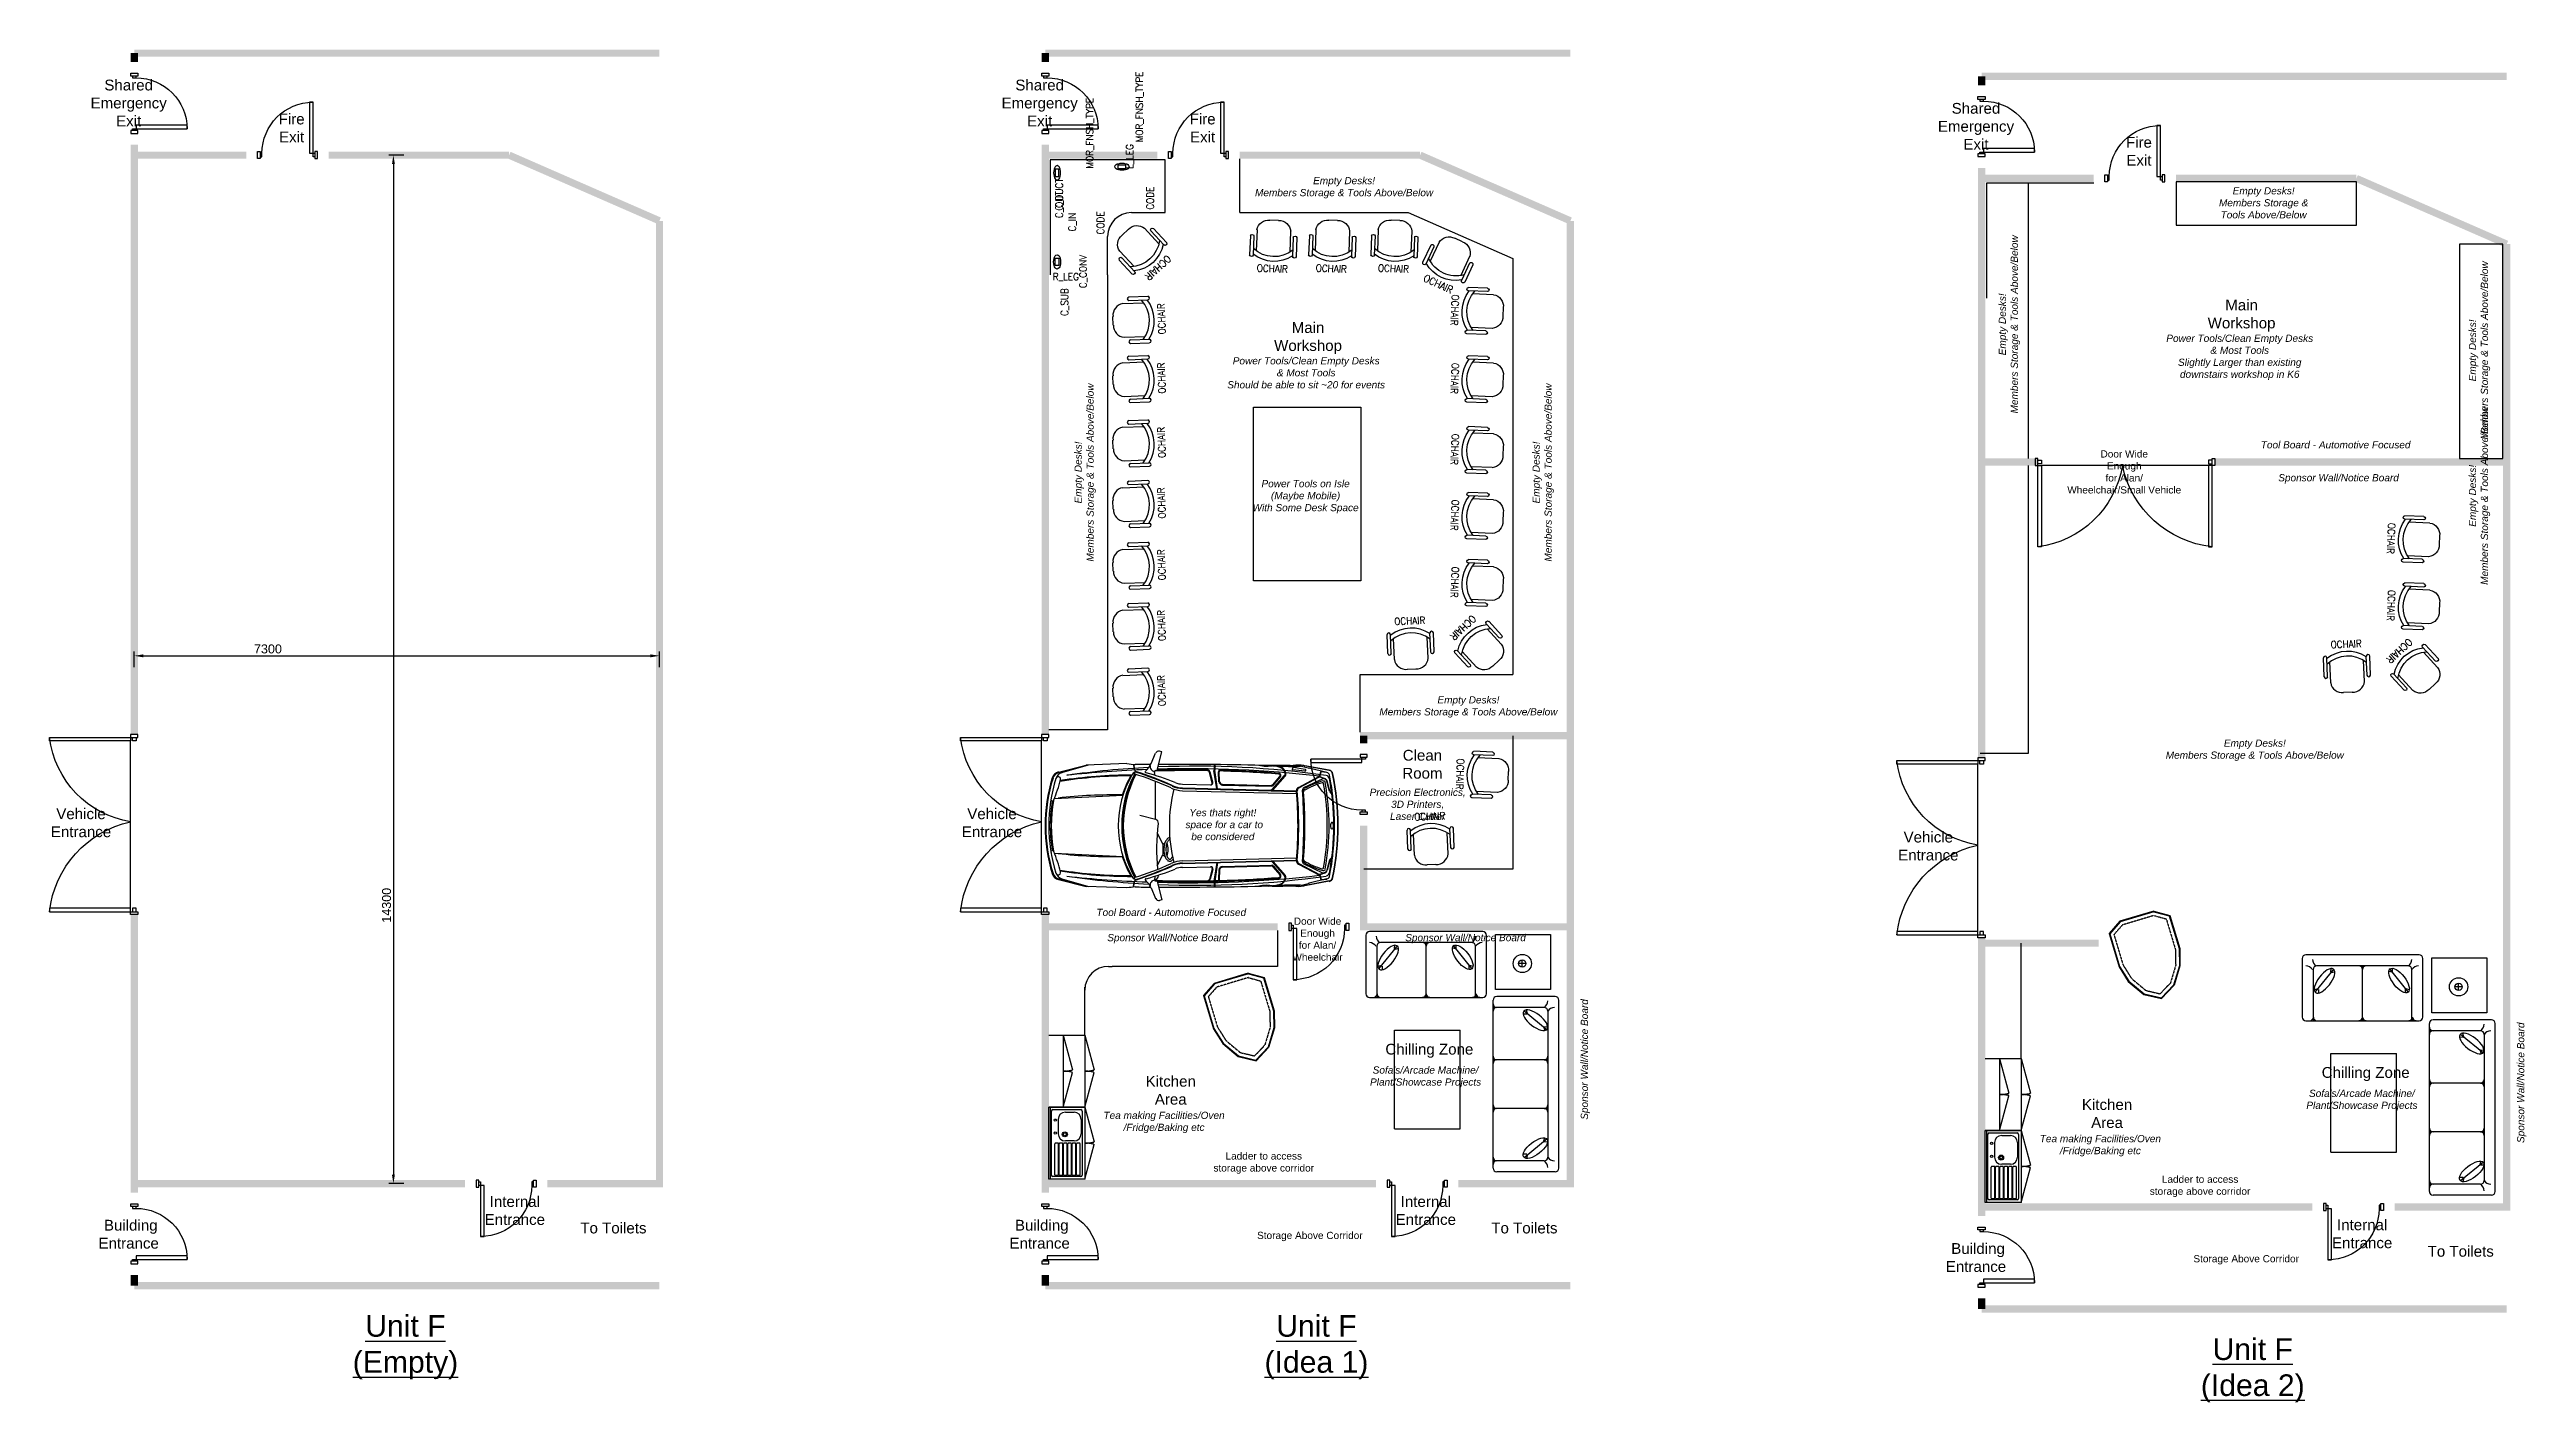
# Model space of a CAD drawing. Extents: x 174723 to 417084, y 13529 to 78714.
# Drawn here: x 314813 to 349243, y 22665 to 41475 of the extents above; entities that cross this region are included whole.
import ezdxf
from ezdxf.enums import TextEntityAlignment as Align

# ---------------------------------------------------------------- set-up
doc = ezdxf.new("R2010")
doc.units = 0
for name, pattern in [('DASHED2', [0.375, 0.25, -0.125]), ('HIDDEN', [0.375, 0.25, -0.125]), ('HIDDEN2', [4.7625, 3.175, -1.5875])]:
    doc.linetypes.add(name, pattern=pattern)
doc.layers.get('0').update_dxf_attribs({"linetype": 'CONTINUOUS'})
doc.layers.get('DEFPOINTS').update_dxf_attribs({"linetype": 'CONTINUOUS'})
for name, color, linetype in [('170-PLAN', 7, 'CONTINUOUS'), ('230-FITTINGS', 1, 'CONTINUOUS'), ('240-PLUMBING', 1, 'CONTINUOUS'), ('DAMS', 34, 'CONTINUOUS'), ('DIMENSIONS', 4, 'CONTINUOUS'), ('F-3', 3, 'CONTINUOUS'), ('HIDDEN', 3, 'HIDDEN'), ('M-CHAIRS', 212, 'CONTINUOUS'), ('M1-CABLE', 253, 'CONTINUOUS'), ('M1-CODES', 7, 'CONTINUOUS'), ('M1-DESKING', 34, 'CONTINUOUS'), ('MP-CODES', 7, 'CONTINUOUS'), ('ROOM_TEXT', 1, 'CONTINUOUS'), ('TIMBER', 2, 'CONTINUOUS'), ('WALLS', 7, 'CONTINUOUS')]:
    doc.layers.add(name, color=color, linetype=linetype)
doc.styles.add('MORRIS_TXT', font='ROMANS.SHX', dxfattribs={"width": 0.9, "height": 75})
doc.styles.add('ROOM_TEXT', font='arial.ttf')
doc.styles.get("Standard").update_dxf_attribs({"font": 'arial.ttf'})
doc.linetypes.add('ZIGZAG', pattern='A,0.00254,-5.08,[131,ltypeshp.shx,S=5.08,R=0,X=-5.08,Y=0],-10.16,[131,ltypeshp.shx,S=5.08,R=180,X=5.08,Y=0],-5.08', length=20.32254)
doc.dimstyles.new('ISO-25', dxfattribs={"dimtxt": 2.5, "dimasz": 2.5, "dimexe": 1.25, "dimexo": 0.625, "dimtad": 1, "dimtxsty": 'STANDARD', "dimcen": 2.5, "dimazin": 3, "dimtfac": 1, "dimtmove": 0, "dimatfit": 3})

msp = doc.modelspace()

# ---------------------------------------------------------------- texts
at = {"layer": 'DIMENSIONS', "char_height": 300, "width": 5087.49975, "attachment_point": 2, "style": 'ROOM_TEXT'}
for s, insert in [('{\\LUnit F\\P(Empty)}', (319760.381, 23878.806)), ('{\\LUnit F\\P(Idea 1)}', (332423.389, 23878.806)), ('{\\LUnit F\\P(Idea 2)}', (345438.566, 23554.975))]:
    msp.add_mtext(s, dxfattribs=dict(at, insert=insert))
at = {"layer": 'M1-CODES', "style": 'MORRIS_TXT', "width": 0.9, "flags": 3}
for p in [(330011.446, 40677.107), (329321.446, 40311.71)]:
    msp.add_attdef('MOR_FNSH_TYPE', text='', height=100, rotation=90, dxfattribs=at).set_placement(p, align=Align.CENTER)
at = {"layer": 'M1-CODES', "style": 'MORRIS_TXT', "width": 0.9}
for tag, p, s, flags in [('L_LEG', (329876.446, 39813.71), '6', 1), ('C_DUCT', (328897.446, 39234.282), 'WCD16L', 3), ('C_OUT', (328897.446, 39131.425), 'WWBG16L', 3), ('C_IN', (329078.446, 38946.139), 'WWBU16L', 3), ('C_CONV', (329228.946, 38157.568), 'STCK16L', 3), ('C_SUB', (328971.946, 37770.782), 'WSUB16L', 3)]:
    msp.add_attdef(tag, p, s, height=100, rotation=90, dxfattribs=dict(at, flags=flags))
for text, p in [('MPD36', (330161.446, 39408.536)), ('CWL16', (329471.446, 39064.568))]:
    msp.add_attdef('CODE', text=text, height=100, rotation=90, dxfattribs=at).set_placement(p, align=Align.CENTER)
at = {"layer": 'M1-CODES', "style": 'MORRIS_TXT', "width": 0.9, "flags": 1}
msp.add_attdef('R_LEG', (328759.446, 38266.71), '8', height=100, dxfattribs=at)
at = {"layer": 'ROOM_TEXT', "style": 'ROOM_TEXT'}
for s, insert, char_height, width, attachment_point in [('Shared Emergency Exit', (315913.092, 41056.596), 150, 1065.82009, 2), ('Shared Emergency Exit', (328576.1, 41056.596), 150, 1065.82009, 2), ('Shared Emergency Exit', (341591.277, 40732.765), 150, 1065.82009, 2), ('Fire \\PExit', (318178.301, 40182.578), 150, 511.55934, 8), ('Fire \\PExit', (330841.31, 40182.578), 150, 511.55934, 8), ('Fire \\PExit', (343856.487, 39858.748), 150, 511.55934, 8), ('{\\fArial|b0|i1|c0|p34;Empty Desks!\\PMembers Storage & Tools Above/Below}', (332807.928, 39702.619), 100, 3150.7645, 2), ('{\\fArial|b0|i1|c0|p34;Empty Desks!\\PMembers Storage & \\PTools Above/Below}', (345589.983, 39561.012), 100, 3150.7645, 2), ('Main Workshop', (345283.376, 37998.283), 150, 1065.82009, 2), ('Main Workshop', (332306.853, 37685.083), 150, 1065.82009, 2), ('{\\fArial|b0|i1|c0|p34;Power Tools/Clean Empty Desks \\P& Most Tools\\PShould be able to sit ~20 for events}', (332280.867, 37197.548), 100, 3150.7645, 2), ('{\\fArial|b0|i1|c0|p34;Power Tools/Clean Empty Desks \\P& Most Tools\\PSlightly Larger than existing \\Pdownstairs workshop in K6}', (345257.39, 37510.748), 100, 3150.7645, 2), ('Door Wide \\PEnough \\Pfor Alan/\\PWheelchair/Small Vehicle', (343652.113, 35902.932), 100, 3150.7645, 2), ('{\\fArial|b0|i1|c0|p34;Tool Board - Automotive Focused}', (346590.531, 36029.614), 100, 3150.7645, 2), ('{\\fArial|b0|i1|c0|p34;Power Tools on Isle\\P(Maybe Mobile)\\PWith Some Desk Space}', (332272.759, 35489.798), 100, 3150.7645, 2), ('{\\fArial|b0|i1|c0|p34;Sponsor Wall/Notice Board}', (346631.224, 35571.653), 100, 3150.7645, 2), ('{\\fArial|b0|i1|c0|p34;Empty Desks!\\PMembers Storage & Tools Above/Below}', (334535.844, 32483.567), 100, 3150.7645, 2), ('Clean Room', (333896.557, 31738.305), 150, 1065.82009, 2), ('{\\fArial|b0|i1|c0|p34;Empty Desks!\\PMembers Storage & Tools Above/Below}', (345467.566, 31881.88), 100, 3150.7645, 2), ('{\\fArial|b0|i1|c0|p34;Precision Electronics,\\P3D Printers,\\PLaser Cutter}', (333830.562, 31198.116), 100, 3150.7645, 2), ('Vehicle Entrance', (315250.582, 30924.623), 150, 1065.82009, 2), ('Vehicle Entrance', (327913.59, 30924.623), 150, 1065.82009, 2), ('{\\fArial|b0|i1|c0|p34;Yes thats right!\\P space for a car to \\Pbe considered}', (331122.557, 30916.185), 100, 3150.7645, 2), ('Vehicle Entrance', (340928.768, 30600.792), 150, 1065.82009, 2), ('{\\fArial|b0|i1|c0|p34;Tool Board - Automotive Focused}', (330405.771, 29528.95), 100, 3150.7645, 2), ('Door Wide \\PEnough \\Pfor Alan/\\PWheelchair', (332438.609, 29406.292), 100, 3150.7645, 2), ('{\\fArial|b0|i1|c0|p34;Sponsor Wall/Notice Board}', (330354.126, 29177.991), 100, 3150.7645, 2), ('{\\fArial|b0|i1|c0|p34;Sponsor Wall/Notice Board}', (334496.031, 29177.991), 100, 3150.7645, 2), ('Chilling Zone', (333992.796, 27651.834), 150, 1224.28082, 2), ('Kitchen Area', (330398.295, 27205.455), 150, 1065.82009, 2), ("{\\fArial|b0|i1|c0|p34;Sofa's/Arcade Machine/\\PPlant/Showcase Projects}", (333940.685, 27337.039), 100, 1643.78822, 2), ('Chilling Zone', (347007.973, 27328.003), 150, 1224.28082, 2), ('Kitchen Area', (343413.472, 26881.624), 150, 1065.82009, 2), ("{\\fArial|b0|i1|c0|p34;Sofa's/Arcade Machine/\\PPlant/Showcase Projects}", (346955.862, 27013.208), 100, 1643.78822, 2), ('{\\fArial|b0|i1|c0|p34;Tea making Facilities/Oven\\P/Fridge/Baking etc}', (330305.235, 26706.748), 100, 3150.7645, 2), ('{\\fArial|b0|i1|c0|p34;Tea making Facilities/Oven\\P/Fridge/Baking etc}', (343320.412, 26382.917), 100, 3150.7645, 2), ('Ladder to access \\Pstorage above corridor', (331690.956, 26142.209), 100, 3150.7645, 2), ('Ladder to access \\Pstorage above corridor', (344706.133, 25818.378), 100, 3150.7645, 2), ('Internal Entrance', (321280.988, 25533.413), 150, 1065.82009, 2), ('Internal Entrance', (333943.997, 25533.413), 150, 1065.82009, 2), (' Building Entrance', (315913.092, 25204.036), 150, 1065.82009, 2), ('To Toilets', (322650.973, 25165.2), 150, 1065.82009, 2), (' Building Entrance', (328576.1, 25204.036), 150, 1065.82009, 2), ('To Toilets', (335313.981, 25165.2), 150, 1065.82009, 2), ('Internal Entrance', (346959.174, 25209.583), 150, 1065.82009, 2), ('Storage Above Corridor', (332331.896, 25037.169), 100, 3150.7645, 2), (' Building Entrance', (341591.277, 24880.205), 150, 1065.82009, 2), ('To Toilets', (348329.159, 24841.369), 150, 1065.82009, 2), ('Storage Above Corridor', (345347.074, 24713.338), 100, 3150.7645, 2)]:
    msp.add_mtext(s, dxfattribs=dict(at, insert=insert, char_height=char_height, width=width, attachment_point=attachment_point))
at = {"layer": 'ROOM_TEXT', "char_height": 100, "width": 3150.7645, "attachment_point": 2, "rotation": 90, "style": 'ROOM_TEXT'}
for s, insert in [('{\\fArial|b0|i1|c0|p34;Empty Desks!\\PMembers Storage & Tools Above/Below}', (341907.2, 37654.183)), ('{\\fArial|b0|i1|c0|p34;Empty Desks!\\PMembers Storage & Tools Above/Below}', (348442.143, 37292.118)), ('{\\fArial|b0|i1|c0|p34;Empty Desks!\\PMembers Storage & Tools Above/Below}', (329060.727, 35594.46)), ('{\\fArial|b0|i1|c0|p34;Empty Desks!\\PMembers Storage & Tools Above/Below}', (335426.966, 35594.46)), ('{\\fArial|b0|i1|c0|p34;Empty Desks!\\PMembers Storage & Tools Above/Below}', (348442.143, 35270.63)), ('{\\fArial|b0|i1|c0|p34;Sponsor Wall/Notice Board}', (336097.835, 27433.623)), ('{\\fArial|b0|i1|c0|p34;Sponsor Wall/Notice Board}', (349113.012, 27109.792))]:
    msp.add_mtext(s, dxfattribs=dict(at, insert=insert))

# ---------------------------------------------------------------- blocks, each defined once
blk = doc.blocks.new('SINGLE_DOOR')
at = {"linetype": 'CONTINUOUS'}
for points in [[(38233, 49540), (38233, 49578), (38333, 49578), (38333, 49540)], [(38258, 49540), (38258, 49516), (38308, 49516), (38308, 49540)], [(38233, 48781), (38233, 48743), (38333, 48743), (38333, 48781)], [(38258, 48781), (38258, 48806), (38308, 48806), (38308, 48781)]]:
    blk.add_lwpolyline(points, close=True, dxfattribs=at)
blk.add_lwpolyline([(38308, 49466), (38308, 49516), (39018, 49516), (39018, 49466)], close=True)
blk.add_arc((38308, 49516), 710, 270, 360)
blk = doc.blocks.new('*D92')
at = {"layer": 'DEFPOINTS', "color": 0}
for p in [(315991, 32857), (323291, 33046), (323291, 32857)]:
    blk.add_point(p, dxfattribs=at)
at = {"layer": 'DIMENSIONS', "color": 0}
for p, q in [((315991, 32888), (315991, 33108)), ((323291, 32888), (323291, 33108)), ((316116, 33046), (323166, 33046))]:
    blk.add_line(p, q, dxfattribs=at)
for points in [[(316116, 33066), (316116, 33025), (315991, 33046)], [(323166, 33066), (323166, 33025), (323291, 33046)]]:
    blk.add_solid(points, dxfattribs=at)
at = {"layer": 'DIMENSIONS', "color": 0, "insert": (317849, 33141), "char_height": 125, "attachment_point": 5}
blk.add_mtext('7300', dxfattribs=at)
blk = doc.blocks.new('*D93')
at = {"layer": 'DEFPOINTS', "color": 0}
for p in [(319769, 40007), (319593, 25707), (319769, 25707)]:
    blk.add_point(p, dxfattribs=at)
at = {"layer": 'DIMENSIONS', "color": 0}
for p, q in [((319738, 40007), (319531, 40007)), ((319593, 39882), (319593, 25832)), ((319738, 25707), (319531, 25707))]:
    blk.add_line(p, q, dxfattribs=at)
for points in [[(319573, 39882), (319614, 39882), (319593, 40007)], [(319573, 25832), (319614, 25832), (319593, 25707)]]:
    blk.add_solid(points, dxfattribs=at)
at = {"layer": 'DIMENSIONS', "color": 0, "insert": (319498, 29577), "char_height": 125, "attachment_point": 5, "rotation": 90}
blk.add_mtext('14300', dxfattribs=at)
blk = doc.blocks.new('2D-OCHAIR')
at = {"layer": 'M-CHAIRS'}
for p, q in [((-323, 279), (-323, 545)), ((-274, 279), (-274, 545)), ((-234, 193), (-234, 485)), ((234, 193), (234, 487)), ((274, 279), (274, 545)), ((323, 279), (323, 545)), ((60, 50), (-60, 50))]:
    blk.add_line(p, q, dxfattribs=at)
for centre, radius, start, end in [((-298, 541), 24.8, 8.5905, 171.4095), ((2, 157), 465, 54.2725, 126.2526), ((2, 129), 427, 50.4255, 130.194), ((298, 541), 24.8, 8.5905, 171.4095), ((-298, 283), 24.8, 188.5905, 351.4095), ((-71, 215), 165, 187.5072, 273.6634), ((71, 215), 165, 266.3366, 352.4928), ((298, 283), 24.8, 188.5905, 351.4095)]:
    blk.add_arc(centre, radius, start, end, dxfattribs=at)
at = {"layer": 'MP-CODES', "style": 'MORRIS_TXT', "width": 0.9, "flags": 3}
blk.add_attdef('MOR_FNSH_TYPE', text='', height=100, dxfattribs=at).set_placement((0, 823), align=Align.CENTER)
at = {"layer": 'MP-CODES', "style": 'MORRIS_TXT', "width": 0.9}
blk.add_attdef('CODE', text='', height=100, dxfattribs=at).set_placement((0, 673), align=Align.CENTER)
blk = doc.blocks.new('NEW_CABLE_PORT')
at = {"layer": 'M1-CABLE', "linetype": 'CONTINUOUS'}
for p, q in [((-26.5, 148.789364), (-26.5, 45.289364)), ((26.5, 148.789364), (-26.5, 148.789364)), ((-26.5, 45.289364), (26.5, 45.289364)), ((26.5, 45.289364), (26.5, 148.789364))]:
    blk.add_line(p, q, dxfattribs=at)
blk.add_lwpolyline([(-0.633292, 196.138381, 0.317447), (-43.068537, 146.138381, 0.131295), (-43.068537, 46.138381, 0.317447), (-0.633292, -3.861619, 0.317447), (41.801953, 46.138381, 0.131295), (41.801953, 146.138381, 0.317447), (-0.633292, 196.138381)], format="xyb", dxfattribs=at)
blk = doc.blocks.new('VW_GOLF')
at = {"layer": '170-PLAN', "linetype": 'CONTINUOUS'}
for p, q in [((63.9, 40.5), (62.6, 40.9)), ((7.4, 29.4), (22.5, 33.2)), ((7.5, 29.1), (22.5, 33.2)), ((9.2, 29.1), (23.7, 33.3)), ((44.8, 34), (22.5, 33.2)), ((48.4, 33.6), (48.6, 31.4)), ((48.6, 33.6), (48.8, 31.4)), ((48.7, 31.1), (49.4, 29.4)), ((48.8, 31.1), (49.5, 29.7)), ((58, 34), (60.5, 39.8)), ((60.2, 27.5), (59.8, 29.2)), ((60.5, 30.2), (61, 30.2)), ((61.4, 30.5), (63.9, 40.5)), ((91.5, 23.4), (90, 29.2)), ((91.8, 23.9), (90.4, 29.3)), ((94, 20.2), (92.4, 30.3)), ((94.4, 20.2), (92.8, 30.4)), ((95.1, 24.1), (94.8, 29.5)), ((95.5, 24.2), (95.2, 29.5)), ((124.3, 19.8), (131, 27.5)), ((124.6, 19.5), (131.3, 27.2)), ((135.3, 31.2), (135.5, 31.5)), ((142.1, 29.9), (135.6, 30.6)), ((142.3, 30.8), (135.9, 31.8)), ((138.7, 21), (150.2, 27.1)), ((155.4, 30.2), (140.8, 33)), ((155.4, 30.4), (142.1, 32.8)), ((142.6, 30.2), (142.5, 30.1)), ((154.2, 29.1), (144.5, 31.5)), ((150.1, 26.7), (150.8, 29.5)), ((150.4, 26.8), (151, 29.5)), ((4, 26.4), (4, 26.4)), ((5.1, 15), (42.7, 16.8)), ((47.7, 23.9), (47.7, 23.9)), ((60.2, 24.3), (60.2, 3.5)), ((70.4, 20), (70.4, 20)), ((75.1, 19.2), (137.7, 17.6)), ((75.2, 22.8), (90.6, 22.4)), ((75.2, 20.7), (137.6, 19.1)), ((75.2, 20.4), (137.6, 18.8)), ((97.1, 22.7), (123.8, 22)), ((97.1, 22.3), (124, 21.6)), ((123.6, 19.5), (123.6, 19.5)), ((123.6, 19.5), (123.6, 19.5)), ((123.6, 19.5), (123.6, 19.5)), ((123.6, 19.5), (123.6, 19.5)), ((123.7, 19.5), (123.6, 19.5)), ((123.7, 19.5), (123.7, 19.5)), ((123.7, 19.5), (123.7, 19.5)), ((123.7, 19.5), (123.7, 19.5)), ((123.7, 19.5), (123.7, 19.5)), ((123.7, 19.5), (123.7, 19.5)), ((123.8, 19.5), (123.7, 19.5)), ((123.8, 22), (123.8, 22)), ((123.8, 22), (123.8, 22)), ((123.8, 22), (123.8, 22)), ((123.9, 22), (123.8, 22)), ((123.8, 19.5), (123.8, 19.5)), ((123.8, 19.5), (123.8, 19.5)), ((123.8, 19.5), (123.8, 19.5)), ((123.8, 19.5), (123.8, 19.5)), ((123.8, 19.5), (123.8, 19.5)), ((123.9, 19.5), (123.8, 19.5)), ((123.9, 22), (123.9, 22)), ((123.9, 22), (123.9, 22)), ((123.9, 22), (123.9, 22)), ((123.9, 22), (123.9, 22)), ((123.9, 22), (123.9, 22)), ((124, 22), (123.9, 22)), ((123.9, 19.5), (123.9, 19.5)), ((123.9, 19.5), (123.9, 19.5)), ((123.9, 19.5), (123.9, 19.5)), ((123.9, 19.5), (123.9, 19.5)), ((123.9, 19.5), (123.9, 19.5)), ((123.9, 19.5), (123.9, 19.5)), ((124, 19.5), (123.9, 19.5)), ((124, 22), (124, 22)), ((124, 22), (124, 22)), ((124, 22), (124, 22)), ((124, 22), (124, 22)), ((124, 22), (124, 22)), ((124, 22), (124, 22)), ((124.1, 22), (124, 22)), ((124, 21.6), (124, 21.6)), ((124, 21.6), (124, 21.6)), ((124, 21.6), (124, 21.6)), ((124, 21.6), (124, 21.6)), ((124.1, 21.6), (124, 21.6)), ((124, 19.6), (124, 19.5)), ((124, 19.6), (124, 19.6)), ((124, 19.6), (124, 19.6)), ((124, 19.6), (124, 19.6)), ((124.1, 19.6), (124, 19.6)), ((124, 19.5), (124, 19.5)), ((124, 19.5), (124, 19.5)), ((124.1, 22), (124.1, 22)), ((124.1, 22), (124.1, 22)), ((124.1, 22), (124.1, 22)), ((124.1, 22), (124.1, 22)), ((124.1, 22), (124.1, 22)), ((124.2, 22), (124.1, 22)), ((124.1, 21.6), (124.1, 21.6)), ((124.1, 21.6), (124.1, 21.6)), ((124.1, 21.6), (124.1, 21.6)), ((124.1, 21.6), (124.1, 21.6)), ((124.1, 21.6), (124.1, 21.6)), ((124.1, 21.6), (124.1, 21.6)), ((124.2, 21.6), (124.1, 21.6)), ((124.1, 19.6), (124.1, 19.6)), ((124.1, 19.6), (124.1, 19.6)), ((124.1, 19.6), (124.1, 19.6)), ((124.1, 19.6), (124.1, 19.6)), ((124.1, 19.6), (124.1, 19.6)), ((124.1, 19.6), (124.1, 19.6)), ((124.1, 19.6), (124.1, 19.6)), ((124.2, 19.6), (124.1, 19.6)), ((124.1, 19.5), (124.1, 19.5)), ((124.1, 19.5), (124.1, 19.5)), ((124.1, 19.5), (124.1, 19.5)), ((124.2, 19.5), (124.1, 19.5)), ((124.2, 22.1), (124.2, 22)), ((124.2, 22.1), (124.2, 22.1)), ((124.2, 22.1), (124.2, 22.1)), ((124.2, 22.1), (124.2, 22.1)), ((124.2, 22.1), (124.2, 22.1)), ((124.2, 22.1), (124.2, 22.1)), ((124.3, 22.1), (124.2, 22.1)), ((124.2, 21.6), (124.2, 21.6)), ((124.2, 21.6), (124.2, 21.6)), ((124.2, 21.6), (124.2, 21.6)), ((124.2, 21.6), (124.2, 21.6)), ((124.2, 21.6), (124.2, 21.6)), ((124.3, 21.6), (124.2, 21.6)), ((124.2, 19.7), (124.2, 19.6)), ((124.2, 19.7), (124.2, 19.7)), ((124.2, 19.7), (124.2, 19.7)), ((124.2, 19.7), (124.2, 19.7)), ((124.2, 19.7), (124.2, 19.7)), ((124.2, 19.7), (124.2, 19.7)), ((124.2, 19.7), (124.2, 19.7)), ((124.3, 19.7), (124.2, 19.7)), ((124.2, 19.5), (124.2, 19.5)), ((124.2, 19.5), (124.2, 19.5)), ((124.2, 19.5), (124.2, 19.5)), ((124.2, 19.5), (124.2, 19.5)), ((124.2, 19.5), (124.2, 19.5)), ((124.3, 19.5), (124.2, 19.5)), ((124.3, 22.2), (124.3, 22.1)), ((124.3, 22.2), (124.3, 22.2)), ((124.4, 22.2), (124.3, 22.2)), ((124.3, 22.1), (124.3, 22.1)), ((124.3, 22.1), (124.3, 22.1)), ((124.3, 22.1), (124.3, 22.1)), ((124.3, 21.7), (124.3, 21.6)), ((124.4, 21.7), (124.3, 21.7)), ((124.3, 21.6), (124.3, 21.6)), ((124.3, 21.6), (124.3, 21.6)), ((124.3, 21.6), (124.3, 21.6)), ((124.3, 21.6), (124.3, 21.6)), ((124.3, 21.6), (124.3, 21.6)), ((124.3, 19.8), (124.3, 19.7)), ((124.3, 19.8), (124.3, 19.8)), ((124.3, 19.8), (124.3, 19.8)), ((124.3, 19.8), (124.3, 19.8)), ((124.3, 19.7), (124.3, 19.7)), ((124.3, 19.5), (124.3, 19.5)), ((124.3, 19.5), (124.3, 19.5)), ((124.3, 19.5), (124.3, 19.5)), ((124.3, 19.5), (124.3, 19.5)), ((124.3, 19.5), (124.3, 19.5)), ((124.4, 19.5), (124.3, 19.5)), ((124.4, 22.3), (124.4, 22.2)), ((124.5, 22.3), (124.4, 22.3)), ((124.4, 22.2), (124.4, 22.2)), ((124.4, 22.2), (124.4, 22.2)), ((124.4, 22.2), (124.4, 22.2)), ((124.4, 22.2), (124.4, 22.2)), ((124.4, 22.2), (124.4, 22.2)), ((124.4, 21.7), (124.4, 21.7)), ((124.4, 21.7), (124.4, 21.7)), ((124.4, 21.7), (124.4, 21.7)), ((124.4, 21.7), (124.4, 21.7)), ((124.4, 21.7), (124.4, 21.7)), ((124.5, 21.7), (124.4, 21.7)), ((124.4, 19.5), (124.4, 19.5)), ((124.4, 19.5), (124.4, 19.5)), ((124.4, 19.5), (124.4, 19.5)), ((124.4, 19.5), (124.4, 19.5)), ((124.4, 19.5), (124.4, 19.5)), ((124.4, 19.5), (124.4, 19.5)), ((124.5, 19.5), (124.4, 19.5)), ((124.6, 22.4), (124.5, 22.3)), ((124.5, 22.3), (124.5, 22.3)), ((124.5, 22.3), (124.5, 22.3)), ((124.5, 22.3), (124.5, 22.3)), ((124.5, 22.3), (124.5, 22.3)), ((124.5, 22.3), (124.5, 22.3)), ((124.5, 21.8), (124.5, 21.7)), ((124.5, 21.8), (124.5, 21.8)), ((124.5, 21.8), (124.5, 21.8)), ((124.6, 21.8), (124.5, 21.8)), ((124.5, 21.7), (124.5, 21.7)), ((124.5, 21.7), (124.5, 21.7)), ((124.5, 21.7), (124.5, 21.7)), ((124.5, 19.6), (124.5, 19.5)), ((124.6, 19.6), (124.5, 19.6)), ((124.5, 19.5), (124.5, 19.5)), ((124.5, 19.5), (124.5, 19.5)), ((124.5, 19.5), (124.5, 19.5)), ((124.5, 19.5), (124.5, 19.5)), ((124.5, 19.5), (124.5, 19.5)), ((124.6, 22.4), (128.5, 26.9)), ((124.6, 22.4), (124.6, 22.4)), ((124.6, 22.4), (124.6, 22.4)), ((124.6, 22.4), (124.6, 22.4)), ((124.6, 21.9), (124.6, 21.8)), ((124.6, 21.9), (124.6, 21.9)), ((124.7, 21.9), (124.6, 21.9)), ((124.6, 21.8), (124.6, 21.8)), ((124.6, 21.8), (124.6, 21.8)), ((124.6, 21.8), (124.6, 21.8)), ((124.6, 19.6), (124.6, 19.6)), ((124.6, 19.6), (124.6, 19.6)), ((124.6, 19.6), (124.6, 19.6)), ((124.6, 19.6), (124.6, 19.6)), ((124.6, 19.6), (124.6, 19.6)), ((124.6, 19.6), (124.6, 19.6)), ((124.6, 19.6), (124.6, 19.6)), ((124.7, 19.6), (124.6, 19.6)), ((124.7, 22), (124.7, 21.9)), ((124.7, 22), (124.7, 22)), ((124.8, 22), (124.7, 22)), ((124.7, 21.9), (124.7, 21.9)), ((124.7, 21.9), (124.7, 21.9)), ((124.7, 21.9), (124.7, 21.9)), ((124.7, 21.9), (124.7, 21.9)), ((124.7, 19.7), (124.7, 19.6)), ((124.7, 19.7), (124.7, 19.7)), ((124.7, 19.7), (124.7, 19.7)), ((124.7, 19.7), (124.7, 19.7)), ((124.7, 19.7), (124.7, 19.7)), ((124.8, 19.7), (124.7, 19.7)), ((124.7, 19.6), (124.7, 19.6)), ((124.7, 19.6), (124.7, 19.6)), ((124.8, 22), (128.9, 26.7)), ((124.8, 22), (124.8, 22)), ((124.8, 19.8), (124.8, 19.7)), ((124.8, 19.8), (124.8, 19.8)), ((124.8, 19.8), (124.8, 19.8)), ((124.8, 19.7), (124.8, 19.7)), ((124.8, 19.7), (124.8, 19.7)), ((124.8, 19.7), (124.8, 19.7)), ((138.9, 20.7), (150.1, 26.7)), ((141.6, 20.9), (152.2, 25.9)), ((152.8, 25.7), (150.1, 26.7)), ((152.9, 25.9), (150.4, 26.8)), ((155.7, 18.9), (154.1, 24.4)), ((155.9, 19), (154.3, 24.4)), ((60.5, 3.5), (51.9, 5.7)), ((61.4, -4.1), (64.5, -10.1)), ((64.5, -10.1), (65.6, -9.4)), ((64.5, -10.1), (64.5, -15.9)), ((68.2, -6.6), (68.2, -6.6)), ((68.2, -6.6), (68.2, -6.6)), ((4, -26.4), (4, -26.4)), ((5.1, -15), (42.7, -16.8)), ((61.4, -21.9), (64.5, -15.9)), ((64.5, -15.9), (65.6, -16.6)), ((65.6, -16.6), (65.6, -16.6)), ((65.6, -16.6), (65.6, -16.6)), ((70.4, -20), (70.4, -20)), ((75.1, -19.2), (137.7, -17.6)), ((75.2, -20.4), (137.6, -18.8)), ((75.2, -20.7), (137.6, -19.1)), ((75.2, -22.8), (90.6, -22.4)), ((91.5, -23.4), (90, -29.2)), ((91.8, -23.9), (90.4, -29.3)), ((94, -20.2), (92.4, -30.3)), ((94.4, -20.2), (92.8, -30.4)), ((95.1, -24.1), (94.8, -29.5)), ((95.5, -24.2), (95.2, -29.5)), ((97.1, -22.3), (124, -21.6)), ((97.1, -22.7), (123.8, -22)), ((123.6, -19.5), (123.6, -19.5)), ((123.6, -19.5), (123.6, -19.5)), ((123.6, -19.5), (123.6, -19.5)), ((123.6, -19.5), (123.6, -19.5)), ((123.7, -19.5), (123.6, -19.5)), ((123.7, -19.5), (123.7, -19.5)), ((123.7, -19.5), (123.7, -19.5)), ((123.7, -19.5), (123.7, -19.5)), ((123.7, -19.5), (123.7, -19.5)), ((123.7, -19.5), (123.7, -19.5)), ((123.8, -19.5), (123.7, -19.5)), ((123.8, -19.5), (123.8, -19.5)), ((123.8, -19.5), (123.8, -19.5)), ((123.8, -19.5), (123.8, -19.5)), ((123.8, -19.5), (123.8, -19.5)), ((123.8, -19.5), (123.8, -19.5)), ((123.9, -19.5), (123.8, -19.5)), ((123.8, -22), (123.8, -22)), ((123.8, -22), (123.8, -22)), ((123.8, -22), (123.8, -22)), ((123.9, -22), (123.8, -22)), ((123.9, -19.5), (123.9, -19.5)), ((123.9, -19.5), (123.9, -19.5)), ((123.9, -19.5), (123.9, -19.5)), ((123.9, -19.5), (123.9, -19.5)), ((123.9, -19.5), (123.9, -19.5)), ((123.9, -19.5), (123.9, -19.5)), ((124, -19.5), (123.9, -19.5)), ((123.9, -22), (123.9, -22)), ((123.9, -22), (123.9, -22)), ((123.9, -22), (123.9, -22)), ((123.9, -22), (123.9, -22)), ((123.9, -22), (123.9, -22)), ((124, -22), (123.9, -22)), ((124, -19.5), (124, -19.5)), ((124, -19.5), (124, -19.5)), ((124, -19.6), (124, -19.5)), ((124, -19.6), (124, -19.6)), ((124, -19.6), (124, -19.6)), ((124, -19.6), (124, -19.6)), ((124.1, -19.6), (124, -19.6)), ((124, -21.6), (124, -21.6)), ((124, -21.6), (124, -21.6)), ((124, -21.6), (124, -21.6)), ((124, -21.6), (124, -21.6)), ((124.1, -21.6), (124, -21.6)), ((124, -22), (124, -22)), ((124, -22), (124, -22)), ((124, -22), (124, -22)), ((124, -22), (124, -22)), ((124, -22), (124, -22)), ((124, -22), (124, -22)), ((124.1, -22), (124, -22)), ((124.1, -19.5), (124.1, -19.5)), ((124.1, -19.5), (124.1, -19.5)), ((124.1, -19.5), (124.1, -19.5)), ((124.2, -19.5), (124.1, -19.5)), ((124.1, -19.6), (124.1, -19.6)), ((124.1, -19.6), (124.1, -19.6)), ((124.1, -19.6), (124.1, -19.6)), ((124.1, -19.6), (124.1, -19.6)), ((124.1, -19.6), (124.1, -19.6)), ((124.1, -19.6), (124.1, -19.6)), ((124.1, -19.6), (124.1, -19.6)), ((124.2, -19.6), (124.1, -19.6)), ((124.1, -21.6), (124.1, -21.6)), ((124.1, -21.6), (124.1, -21.6)), ((124.1, -21.6), (124.1, -21.6)), ((124.1, -21.6), (124.1, -21.6)), ((124.1, -21.6), (124.1, -21.6)), ((124.1, -21.6), (124.1, -21.6)), ((124.2, -21.6), (124.1, -21.6)), ((124.1, -22), (124.1, -22)), ((124.1, -22), (124.1, -22)), ((124.1, -22), (124.1, -22)), ((124.1, -22), (124.1, -22)), ((124.1, -22), (124.1, -22)), ((124.2, -22), (124.1, -22)), ((124.2, -19.5), (124.2, -19.5)), ((124.2, -19.5), (124.2, -19.5)), ((124.2, -19.5), (124.2, -19.5)), ((124.2, -19.5), (124.2, -19.5)), ((124.2, -19.5), (124.2, -19.5)), ((124.3, -19.5), (124.2, -19.5)), ((124.2, -19.7), (124.2, -19.6)), ((124.2, -19.7), (124.2, -19.7)), ((124.2, -19.7), (124.2, -19.7)), ((124.2, -19.7), (124.2, -19.7)), ((124.2, -19.7), (124.2, -19.7)), ((124.2, -19.7), (124.2, -19.7)), ((124.2, -19.7), (124.2, -19.7)), ((124.3, -19.7), (124.2, -19.7)), ((124.2, -21.6), (124.2, -21.6)), ((124.2, -21.6), (124.2, -21.6)), ((124.2, -21.6), (124.2, -21.6)), ((124.2, -21.6), (124.2, -21.6)), ((124.2, -21.6), (124.2, -21.6)), ((124.3, -21.6), (124.2, -21.6)), ((124.2, -22.1), (124.2, -22)), ((124.2, -22.1), (124.2, -22.1)), ((124.2, -22.1), (124.2, -22.1)), ((124.2, -22.1), (124.2, -22.1)), ((124.2, -22.1), (124.2, -22.1)), ((124.2, -22.1), (124.2, -22.1)), ((124.3, -22.1), (124.2, -22.1)), ((124.3, -19.5), (124.3, -19.5)), ((124.3, -19.5), (124.3, -19.5)), ((124.3, -19.5), (124.3, -19.5)), ((124.3, -19.5), (124.3, -19.5)), ((124.3, -19.5), (124.3, -19.5)), ((124.4, -19.5), (124.3, -19.5)), ((124.3, -19.7), (124.3, -19.7)), ((124.3, -19.8), (124.3, -19.7)), ((124.3, -19.8), (131, -27.5)), ((124.3, -19.8), (124.3, -19.8)), ((124.3, -19.8), (124.3, -19.8)), ((124.3, -19.8), (124.3, -19.8)), ((124.3, -21.6), (124.3, -21.6)), ((124.3, -21.6), (124.3, -21.6)), ((124.3, -21.6), (124.3, -21.6)), ((124.3, -21.6), (124.3, -21.6)), ((124.3, -21.6), (124.3, -21.6)), ((124.3, -21.7), (124.3, -21.6)), ((124.4, -21.7), (124.3, -21.7)), ((124.3, -22.1), (124.3, -22.1)), ((124.3, -22.1), (124.3, -22.1)), ((124.3, -22.1), (124.3, -22.1)), ((124.3, -22.2), (124.3, -22.1)), ((124.3, -22.2), (124.3, -22.2)), ((124.4, -22.2), (124.3, -22.2)), ((124.4, -19.5), (124.4, -19.5)), ((124.4, -19.5), (124.4, -19.5)), ((124.4, -19.5), (124.4, -19.5)), ((124.4, -19.5), (124.4, -19.5)), ((124.4, -19.5), (124.4, -19.5)), ((124.4, -19.5), (124.4, -19.5)), ((124.5, -19.5), (124.4, -19.5)), ((124.4, -21.7), (124.4, -21.7)), ((124.4, -21.7), (124.4, -21.7)), ((124.4, -21.7), (124.4, -21.7)), ((124.4, -21.7), (124.4, -21.7)), ((124.4, -21.7), (124.4, -21.7)), ((124.5, -21.7), (124.4, -21.7)), ((124.4, -22.2), (124.4, -22.2)), ((124.4, -22.2), (124.4, -22.2)), ((124.4, -22.2), (124.4, -22.2)), ((124.4, -22.2), (124.4, -22.2)), ((124.4, -22.2), (124.4, -22.2)), ((124.4, -22.3), (124.4, -22.2)), ((124.5, -22.3), (124.4, -22.3)), ((124.5, -19.5), (124.5, -19.5)), ((124.5, -19.5), (124.5, -19.5)), ((124.5, -19.5), (124.5, -19.5)), ((124.5, -19.5), (124.5, -19.5)), ((124.5, -19.5), (124.5, -19.5)), ((124.5, -19.6), (124.5, -19.5)), ((124.6, -19.6), (124.5, -19.6)), ((124.5, -21.7), (124.5, -21.7)), ((124.5, -21.7), (124.5, -21.7)), ((124.5, -21.7), (124.5, -21.7)), ((124.5, -21.8), (124.5, -21.7)), ((124.5, -21.8), (124.5, -21.8)), ((124.5, -21.8), (124.5, -21.8)), ((124.6, -21.8), (124.5, -21.8)), ((124.5, -22.3), (124.5, -22.3)), ((124.5, -22.3), (124.5, -22.3)), ((124.5, -22.3), (124.5, -22.3)), ((124.5, -22.3), (124.5, -22.3)), ((124.5, -22.3), (124.5, -22.3)), ((124.6, -22.4), (124.5, -22.3)), ((124.6, -19.5), (131.3, -27.2)), ((124.6, -19.6), (124.6, -19.6)), ((124.6, -19.6), (124.6, -19.6)), ((124.6, -19.6), (124.6, -19.6)), ((124.6, -19.6), (124.6, -19.6)), ((124.6, -19.6), (124.6, -19.6)), ((124.6, -19.6), (124.6, -19.6)), ((124.6, -19.6), (124.6, -19.6)), ((124.7, -19.6), (124.6, -19.6)), ((124.6, -21.8), (124.6, -21.8)), ((124.6, -21.8), (124.6, -21.8)), ((124.6, -21.8), (124.6, -21.8)), ((124.6, -21.9), (124.6, -21.8)), ((124.6, -21.9), (124.6, -21.9)), ((124.7, -21.9), (124.6, -21.9)), ((124.6, -22.4), (128.5, -26.9)), ((124.6, -22.4), (124.6, -22.4)), ((124.6, -22.4), (124.6, -22.4)), ((124.6, -22.4), (124.6, -22.4)), ((124.7, -19.6), (124.7, -19.6)), ((124.7, -19.6), (124.7, -19.6)), ((124.7, -19.7), (124.7, -19.6)), ((124.7, -19.7), (124.7, -19.7)), ((124.7, -19.7), (124.7, -19.7)), ((124.7, -19.7), (124.7, -19.7)), ((124.7, -19.7), (124.7, -19.7)), ((124.8, -19.7), (124.7, -19.7)), ((124.7, -21.9), (124.7, -21.9)), ((124.7, -21.9), (124.7, -21.9)), ((124.7, -21.9), (124.7, -21.9)), ((124.7, -21.9), (124.7, -21.9)), ((124.7, -22), (124.7, -21.9)), ((124.7, -22), (124.7, -22)), ((124.8, -22), (124.7, -22)), ((124.8, -19.7), (124.8, -19.7)), ((124.8, -19.7), (124.8, -19.7)), ((124.8, -19.7), (124.8, -19.7)), ((124.8, -19.8), (124.8, -19.7)), ((124.8, -19.8), (124.8, -19.8)), ((124.8, -19.8), (124.8, -19.8)), ((124.8, -22), (128.9, -26.7)), ((124.8, -22), (124.8, -22)), ((138.7, -21), (150.2, -27.1)), ((138.9, -20.7), (150.1, -26.7)), ((141.6, -20.9), (152.2, -25.9)), ((152.8, -25.7), (150.1, -26.7)), ((150.1, -26.7), (150.8, -29.5)), ((152.9, -25.9), (150.4, -26.8)), ((150.4, -26.8), (151, -29.5)), ((155.7, -18.9), (154.1, -24.4)), ((155.9, -18.9), (154.3, -24.4)), ((7.4, -29.4), (22.5, -33.2)), ((7.5, -29.1), (22.5, -33.2)), ((9.2, -29.1), (23.7, -33.3)), ((44.8, -34), (22.5, -33.2)), ((48.4, -33.6), (48.6, -31.4)), ((48.6, -33.6), (48.8, -31.4)), ((48.7, -31.1), (49.4, -29.4)), ((48.8, -31.1), (49.5, -29.7)), ((58, -34), (60.5, -39.8)), ((60.2, -27.5), (59.8, -29.2)), ((60.5, -29.5), (59.8, -29.6)), ((60.5, -30.2), (61, -30.2)), ((61.4, -30.5), (63.9, -40.5)), ((63.9, -40.5), (62.6, -40.9)), ((155.4, -30.2), (140.8, -33)), ((155.4, -30.4), (142.1, -32.8)), ((154.2, -29.1), (144.5, -31.4))]:
    blk.add_line(p, q, dxfattribs=at)
for centre, radius, start, end in [((62.2, 39.1), 1.8, 75.9887, 156.0051), ((8.5, 24.8), 4.8, 104.0362, 162.9072), ((8.5, 24.8), 4.4, 104.0362, 162.9072), ((10.5, 24.4), 4.8, 106.1226, 162.7275), ((46.7, -219.4), 246.7, 89.9699, 98.9765), ((46.7, -219.4), 247.1, 89.8089, 98.9345), ((82.6, -468.6), 501.2, 92.9593, 98.1014), ((78.9, -594.8), 626, 92.1174, 96.138), ((94.4, 0), 54.4, 149.4612, 210.5388), ((103.2, 0), 61.3, 152.4916, 207.5083), ((103.2, 0), 61, 152.4411, 207.5589), ((94.4, 0), 54.8, 149.7062, 162.138), ((103.2, 0), 60.4, 152.3399, 207.6601), ((53.1, 90.7), 57.3, 261.677, 266.2546), ((50, 26.9), 2.55, 103.427, 163.4211), ((49.6, 31.5), 1, 185.7106, 203.9625), ((49.8, 28.4), 1.08, 109.6775, 180.6797), ((-2.9, -138), 174.2, 65.6349, 72.7752), ((49.6, 31.5), 0.8, 184.5556, 203.9646), ((70.4, -2088.8), 2122.4, 90.3415, 90.5683), ((-2.9, -138), 175.4, 65.635, 72.6509), ((-2.9, -138), 175.7, 65.6349, 72.65), ((55.4, 29.5), 0.6, 132.017, 254.2499), ((47, 38.9), 12, 312.0217, 335.9919), ((7, -142.1), 177.8, 68.8282, 74.2499), ((59.9, 32.3), 2.44, 164.5937, 271.0588), ((60.6, 29.4), 0.8, 92.9913, 193.4891), ((78.9, -594.8), 625, 89.0917, 91.7386), ((61, 30.6), 0.4, 273.0379, 345.9819), ((78.9, -594.8), 625.4, 89.0917, 91.6178), ((78.9, -594.8), 626, 83.4665, 91.5986), ((82.6, -468.6), 501.2, 81.8273, 92.3853), ((70.4, -2088.8), 2122.4, 88.6015, 90.2232), ((88.8, 28.9), 1.6, 14.9268, 89.0917), ((88.8, 28.9), 1.2, 14.9251, 89.0917), ((91.9, 32.8), 0.8, 339.2182, 62.7026), ((96.8, 31), 4.4, 159.2182, 188.7462), ((96.8, 31), 4, 159.2182, 188.7462), ((91.9, 32.8), 1.2, 339.2182, 35.956), ((95.6, 29.6), 0.8, 88.473, 183.8108), ((95.6, 29.6), 0.4, 88.473, 183.817), ((78.9, -594.8), 625.4, 85.4963, 88.473), ((78.9, -594.8), 625, 85.4963, 88.473), ((121.1, 49.5), 16.9, 255.6587, 283.5503), ((135.2, 199.7), 167.2, 265.5402, 271.5499), ((127.3, -197.9), 230.9, 87.3461, 91.2673), ((122.2, 13), 20, 71.1619, 90), ((122.2, 13), 20.4, 71.1619, 79.4093), ((127.9, 27.5), 1.2, 318.8676, 85.4963), ((127.9, 27.5), 0.8, 318.8676, 85.4963), ((127.5, 28.5), 3.6, 25.3906, 71.1619), ((127.5, 28.5), 4, 25.3906, 71.1619), ((134, 31.6), 3.6, 205.3892, 216.3059), ((129.8, 28.5), 1.6, 318.869, 36.3089), ((134, 31.6), 3.2, 205.3892, 216.3059), ((129.8, 28.5), 2, 318.869, 36.3089), ((135.6, 31), 0.4, 153.3885, 263.5474), ((135.8, 31.4), 0.4, 81.7311, 153.4026), ((138.6, 17.6), 15.6, 78.7275, 100.4906), ((132.9, -7.7), 40.8, 74.262, 82.8351), ((145.6, 52.5), 20, 258.7275, 260.0364), ((142.2, 30.3), 0.4, 263.5593, 333.3861), ((142.3, 30.4), 0.4, 333.4021, 81.7481), ((147.8, 45.1), 14, 254.262, 256.5043), ((91.3, -469.8), 502.9, 82.8152, 83.2114), ((153.6, 25.5), 2, 10.7281, 81.8273), ((154, 27.5), 1.6, 11.5113, 82.8152), ((155, 27.9), 2.6, 11.5697, 80.0362), ((155, 27.9), 2.4, 11.5696, 79.2651), ((18.8, 0), 139.6, 348.4887, 11.5113), ((18.8, 0), 141.4, 348.4305, 11.5695), ((18.8, 0), 141.6, 348.4303, 11.5697), ((89.1, 0), 89.1, 162.9073, 197.0927), ((89.1, 0), 88.7, 162.9071, 197.0929), ((89.1, 0), 87.1, 162.7275, 197.2735), ((4, 14.4), 0.793, 154.0922, 348.9868), ((89.1, 0), 85.7, 170.7418, 189.2584), ((-75.7, 47.6), 87.1, 337.3949, 345.1377), ((7.2, 25.5), 1.33, 342.859, 163.8996), ((37.4, -247.4), 264.3, 88.8657, 96.5891), ((152.5, 0), 84.5, 166.2566, 193.7433), ((75.6, 35.2), 16, 245.635, 268.5001), ((75.6, 35.2), 14.8, 245.635, 268.5001), ((75.6, 35.2), 14.5, 245.6349, 268.5001), ((75.5, 34.8), 12, 248.8282, 268.5011), ((90.6, 23.6), 1.2, 268.5045, 14.929), ((90.7, 23.2), 0.8, 268.5036, 14.9293), ((97.1, 24.3), 2, 183.821, 268.5009), ((97.1, 24.3), 1.6, 183.8175, 268.4992), ((139.6, 19.2), 2, 118, 184.7419), ((-92.4, 0), 230.8, 355.2581, 4.7419), ((139.6, 19.2), 1.6, 118, 184.7419), ((-92.4, 0), 231.2, 355.2581, 4.7419), ((142.2, 19.6), 1.4, 115.4555, 184.7815), ((-92.4, 0), 234, 355.2185, 4.7815), ((142.8, 18.8), 1.6, 120.0151, 184.5804), ((-92.4, 0), 234.4, 355.4196, 4.5804), ((142.1, 18.6), 0.64, 121.0713, 184.5336), ((-92.4, 0), 234.6, 355.4663, 4.5337), ((163.6, -17.1), 42.4, 106.4679, 121.0713), ((163.6, -17.1), 43.2, 105.5239, 120.0151), ((151.8, 22.9), 0.64, 9.7584, 106.4679), ((152.4, 23.5), 1, 9.975, 105.5239), ((18.8, 0), 135.6, 350.2415, 9.7585), ((152.2, 23.8), 2, 15.9454, 71.0016), ((152.2, 23.8), 2.2, 15.9454, 71.0016), ((18.8, 0), 136.6, 350.025, 9.975), ((18.8, 0), 139.2, 349.2719, 10.7281), ((157.6, 19.4), 2, 195.9485, 237.4492), ((157.6, 19.4), 1.8, 195.9485, 236.3341), ((155.5, 16.1), 2, 6.7101, 57.4452), ((155.6, 16.4), 1.8, 6.8575, 56.3341), ((6.9, 0.2), 4.72, 168.7643, 173.0157), ((8.1, 0), 5.89, 172.9659, 176.6344), ((8.8, 0), 6.55, 176.6, 180.0151), ((8.8, 0), 6.55, 179.9849, 183.4), ((5.6, 0.5), 3.33, 163.4865, 168.8508), ((4.3, 0.8), 2.03, 156.1801, 163.66), ((3.4, 1.3), 1.04, 144.8286, 156.5638), ((2.9, 1.6), 0.449, 125.048, 145.5876), ((2.8, 1.8), 0.213, 91.4022, 124.9483), ((89.1, 0), 86.3, 171.1944, 178.6727), ((2.8, 1.8), 0.213, 55.0517, 88.5978), ((2.7, 1.6), 0.449, 34.4124, 54.952), ((2.2, 1.3), 1.04, 23.4362, 35.1714), ((1.3, 0.8), 2.03, 16.34, 23.8199), ((0, 0.5), 3.33, 11.1492, 16.5135), ((-1.3, 0.2), 4.72, 6.9843, 11.2357), ((-2.5, 0), 5.89, 3.3656, 7.0341), ((-3.2, 0), 6.55, 359.9849, 3.4), ((-3.2, 0), 6.55, 356.6, 0.0151), ((60, 1.5), 2, 352.3632, 75.1974), ((168.3, -13), 107.3, 172.3632, 185.7854), ((159.8, 0), 3.63, 169.6322, 175.0111), ((160.2, 0), 3.99, 174.9675, 180.0196), ((158.5, 0.4), 2.24, 156.2494, 163.6721), ((159.2, 0.2), 3, 163.5822, 169.6908), ((157.8, 0.7), 1.51, 146.7281, 156.3958), ((157.3, 1), 0.928, 133.5635, 146.9497), ((157.1, 1.3), 0.554, 114.8784, 133.751), ((157, 1.4), 0.383, 90.4396, 114.5507), ((157, 1.4), 0.383, 65.4493, 89.5604), ((156.9, 1.3), 0.554, 46.249, 65.1216), ((156.7, 1), 0.928, 33.0503, 46.4365), ((156.2, 0.7), 1.51, 23.6042, 33.2719), ((155.5, 0.4), 2.24, 16.3279, 23.7506), ((154.8, 0.2), 3, 10.3092, 16.4178), ((154.2, 0), 3.63, 4.9889, 10.3678), ((153.8, 0), 3.99, 359.9804, 5.0325), ((8.1, 0), 5.89, 183.3656, 187.0341), ((6.9, -0.2), 4.72, 186.9843, 191.2357), ((5.6, -0.5), 3.33, 191.1492, 196.5135), ((4.3, -0.8), 2.03, 196.34, 203.8199), ((3.4, -1.3), 1.04, 203.4362, 215.1714), ((2.9, -1.6), 0.449, 214.4124, 234.952), ((2.8, -1.8), 0.213, 235.0517, 268.5978), ((89.1, 0), 86.3, 181.3273, 188.8056), ((2.8, -1.8), 0.213, 271.4022, 304.9483), ((2.7, -1.6), 0.449, 305.048, 325.5876), ((2.2, -1.3), 1.04, 324.8286, 336.5638), ((1.3, -0.8), 2.03, 336.1801, 343.66), ((0, -0.5), 3.33, 343.4865, 348.8508), ((-1.3, -0.2), 4.72, 348.7643, 353.0157), ((-2.5, 0), 5.89, 352.9659, 356.6344), ((77.6, -13), 12.6, 174.089, 179.8198), ((77.6, -13), 12.6, 179.7777, 185.4965), ((76.5, -12.9), 11.5, 168.0417, 174.1357), ((74.6, -12.5), 9.57, 161.2203, 168.1028), ((72.5, -11.7), 7.28, 153.0461, 161.309), ((70.5, -10.7), 5.08, 142.66, 153.1773), ((79.1, -13), 13, 174.3941, 179.0088), ((79.4, -13), 13.3, 178.9696, 183.5137), ((77.6, -12.8), 11.4, 169.4181, 174.4407), ((75.2, -12.4), 9.04, 163.6063, 169.4861), ((69.1, -9.6), 3.32, 128.8488, 142.8244), ((72.6, -11.6), 6.35, 156.2717, 163.7204), ((56.4, -13), 11, 340.2422, 19.8253), ((70.4, -10.6), 3.93, 146.2092, 156.4775), ((68.4, -8.7), 2.18, 110.4364, 128.9155), ((69, -9.6), 2.17, 131.274, 146.5519), ((68.3, -8.9), 1.18, 108.5966, 131.5102), ((68.2, -8.3), 1.67, 88.0453, 110.1043), ((68.2, -8.6), 0.845, 79.2022, 107.7328), ((160.2, 0), 3.99, 179.9804, 185.0325), ((159.8, 0), 3.63, 184.9889, 190.3678), ((159.2, -0.2), 3, 190.3092, 196.4178), ((158.5, -0.4), 2.24, 196.3279, 203.7506), ((157.8, -0.7), 1.51, 203.6042, 213.2719), ((157.3, -1), 0.928, 213.0503, 226.4365), ((157.1, -1.3), 0.554, 226.249, 245.1216), ((157, -1.4), 0.383, 245.4493, 269.5604), ((157, -1.4), 0.383, 270.4396, 294.5507), ((156.9, -1.3), 0.554, 294.8784, 313.751), ((156.7, -1), 0.928, 313.5635, 326.9497), ((156.2, -0.7), 1.51, 326.7281, 336.3958), ((155.5, -0.4), 2.24, 336.2494, 343.6721), ((154.2, 0), 3.63, 349.6322, 355.0111), ((154.8, -0.2), 3, 343.5822, 349.6908), ((153.8, 0), 3.99, 354.9675, 0.0196), ((4, -14.4), 0.793, 11.0132, 205.9078), ((8.5, -24.8), 4.8, 197.0928, 255.9638), ((8.5, -24.8), 4.4, 197.0928, 255.9638), ((-75.7, -47.6), 87.1, 14.8623, 22.6051), ((7.2, -25.5), 1.33, 196.1004, 17.141), ((10.5, -24.4), 4.8, 197.2725, 253.8774), ((37.4, 247.4), 264.3, 263.4109, 271.1343), ((46.7, 219.4), 246.7, 261.0235, 270.0301), ((46.7, 219.4), 247.1, 261.0655, 270.1911), ((94.4, 0), 54.8, 197.862, 210.2938), ((-2.9, 138), 174.2, 287.2248, 294.3651), ((-2.9, 138), 175.4, 287.3491, 294.365), ((-2.9, 138), 175.7, 287.35, 294.3651), ((7, 142.1), 177.8, 285.7501, 291.1718), ((168.3, -13), 107.3, 187.4741, 187.7764), ((76.6, -13.1), 11.6, 185.4504, 191.5055), ((74.8, -13.5), 9.73, 191.4459, 198.2549), ((72.6, -14.2), 7.45, 198.1687, 206.3079), ((70.6, -15.2), 5.22, 206.18, 216.4994), ((78.4, -13.1), 12.3, 183.4718, 188.2641), ((76.3, -13.4), 10.2, 188.208, 193.6333), ((73.8, -14), 7.56, 193.5442, 200.1712), ((69.2, -16.3), 3.42, 216.3353, 230.0203), ((71.3, -14.9), 4.96, 200.0139, 208.8047), ((69.5, -15.9), 2.87, 208.5244, 221.2015), ((68.4, -17.2), 2.24, 229.9373, 248.0871), ((68.5, -16.8), 1.53, 220.838, 240.0824), ((68.2, -17.7), 1.69, 248.3842, 270.2935), ((68.2, -17.4), 0.926, 240.3325, 267.2076), ((68.2, -17.4), 0.889, 268.5539, 296.1523), ((68.2, -17.7), 1.7, 270.8996, 292.6879), ((68, -16.9), 1.41, 296.5851, 316.9556), ((68, -17.2), 2.28, 292.9598, 310.8712), ((67.1, -16.1), 2.63, 316.6116, 330.0337), ((75.6, -35.2), 16, 91.4999, 114.365), ((65.4, -15.1), 4.62, 329.7329, 338.9424), ((67.2, -16.2), 3.5, 310.7777, 324.2577), ((75.6, -35.2), 14.8, 91.4999, 114.365), ((75.6, -35.2), 14.5, 91.4999, 114.3651), ((75.5, -34.8), 12, 91.4989, 111.1718), ((90.6, -23.6), 1.2, 345.071, 91.4955), ((90.7, -23.2), 0.8, 345.0707, 91.4964), ((97.1, -24.3), 2, 91.4991, 176.179), ((97.1, -24.3), 1.6, 91.5008, 176.1825), ((127.9, -27.5), 1.2, 274.5037, 41.1324), ((127.9, -27.5), 0.8, 274.5037, 41.1324), ((139.6, -19.2), 2, 175.2581, 242), ((139.6, -19.2), 1.6, 175.2581, 242), ((142.2, -19.6), 1.4, 175.2185, 244.5445), ((142.8, -18.8), 1.6, 175.4196, 239.9849), ((142.1, -18.6), 0.64, 175.4664, 238.9287), ((163.6, 17.1), 42.4, 238.9287, 253.5321), ((163.6, 17.1), 43.2, 239.9849, 254.4761), ((151.8, -22.9), 0.64, 253.5321, 350.2416), ((152.4, -23.5), 1, 254.4761, 350.025), ((152.2, -23.8), 2, 288.9984, 344.0546), ((152.2, -23.8), 2.2, 288.9984, 344.0546), ((153.6, -25.5), 2, 278.1727, 349.2719), ((157.6, -19.4), 2, 122.5508, 164.0515), ((157.6, -19.4), 1.8, 123.6659, 164.0515), ((155.5, -16.1), 2, 302.5548, 353.2899), ((155.6, -16.4), 1.8, 303.6659, 353.1425), ((82.6, 468.6), 501.2, 261.8986, 267.0407), ((78.9, 594.8), 626, 263.862, 267.8826), ((53.1, -90.7), 57.3, 93.7454, 98.323), ((50, -26.9), 2.55, 196.5789, 256.573), ((49.6, -31.5), 1, 156.0375, 174.2894), ((49.8, -28.4), 1.08, 179.3203, 250.3225), ((49.6, -31.5), 0.8, 156.0354, 175.4444), ((70.4, 2088.8), 2122.4, 269.4317, 269.6585), ((55.4, -29.5), 0.6, 105.7501, 227.983), ((47, -38.9), 12, 24.0081, 47.9783), ((59.9, -32.3), 2.44, 88.9412, 195.4063), ((60.6, -29.4), 0.8, 166.5109, 267.0087), ((78.9, 594.8), 625, 268.2614, 271.4626), ((60, -27.5), 2, 284.549, 0.1279), ((62.2, -39.1), 1.8, 203.9949, 284.0113), ((61, -30.6), 0.4, 14.0181, 86.9621), ((78.9, 594.8), 625.4, 268.3822, 271.4626), ((78.9, 594.8), 626, 268.4014, 276.5335), ((82.6, 468.6), 501.2, 267.6147, 278.1727), ((70.4, 2088.8), 2122.4, 269.7768, 271.3985), ((88.8, -28.9), 1.2, 270.9083, 345.0749), ((88.8, -28.9), 1.6, 270.9083, 345.0732), ((91.9, -32.8), 0.8, 297.2974, 20.7818), ((96.8, -31), 4.4, 171.2538, 200.7818), ((96.8, -31), 4, 171.2538, 200.7818), ((91.9, -32.8), 1.2, 324.044, 20.7818), ((95.6, -29.6), 0.8, 176.1892, 271.527), ((95.6, -29.6), 0.4, 176.183, 271.527), ((78.9, 594.8), 625, 271.527, 274.5037), ((78.9, 594.8), 625.4, 271.527, 274.5037), ((121.1, -49.5), 16.9, 76.4497, 104.3413), ((122.2, -13), 20, 270, 288.8381), ((135.2, -199.7), 167.2, 88.4501, 94.4598), ((127.3, 197.9), 230.9, 268.7327, 272.6539), ((122.2, -13), 20.4, 280.5907, 288.8381), ((127.5, -28.5), 3.6, 288.8381, 334.6094), ((127.5, -28.5), 4, 288.8381, 334.6094), ((134, -31.6), 3.6, 143.6941, 154.6108), ((129.8, -28.5), 1.6, 323.6911, 41.131), ((134, -31.6), 3.2, 143.6941, 154.6108), ((129.8, -28.5), 2, 323.6911, 41.131), ((138.6, -17.6), 15.6, 259.5094, 281.2725), ((132.9, 7.7), 40.8, 277.1649, 285.738), ((145.6, -52.5), 20, 99.9636, 101.2725), ((147.8, -45.1), 14, 103.4957, 105.738), ((91.3, 469.8), 502.9, 276.7886, 277.1848), ((154, -27.5), 1.6, 277.1848, 348.4887), ((155, -27.9), 2.6, 279.9638, 348.4303), ((155, -27.9), 2.4, 280.7349, 348.4304)]:
    blk.add_arc(centre, radius, start, end, dxfattribs=at)
blk = doc.blocks.new('ALAN')
at = {"layer": 'HIDDEN'}
for p, q in [((78189, 41739), (78087, 41561)), ((78404, 41881), (78189, 41739)), ((78620, 41941), (78404, 41881)), ((79060, 41941), (78620, 41941)), ((79154, 41791), (79060, 41941)), ((79154, 41331), (79154, 41791)), ((78189, 41383), (78087, 41561)), ((78404, 41241), (78189, 41383)), ((79154, 41331), (79060, 41181)), ((78620, 41181), (78404, 41241)), ((79060, 41181), (78620, 41181))]:
    blk.add_line(p, q, dxfattribs=at)
at = {"layer": 'TIMBER'}
for p, q in [((78144, 41781), (78017, 41561)), ((78150, 41775), (78027, 41561)), ((78379, 41936), (78144, 41781)), ((78150, 41775), (78144, 41781)), ((78382, 41929), (78150, 41775)), ((78611, 42001), (78379, 41936)), ((78382, 41929), (78379, 41936)), ((78613, 41993), (78382, 41929)), ((79093, 42001), (78611, 42001)), ((78613, 41993), (78611, 42001)), ((79088, 41993), (78613, 41993)), ((79088, 41993), (79093, 42001)), ((79205, 41806), (79088, 41993)), ((79214, 41808), (79093, 42001)), ((79205, 41806), (79214, 41808)), ((79205, 41316), (79205, 41806)), ((79214, 41314), (79214, 41808)), ((78144, 41341), (78017, 41561)), ((78017, 41561), (78027, 41561)), ((78150, 41347), (78027, 41561)), ((78150, 41347), (78144, 41341)), ((78379, 41186), (78144, 41341)), ((78382, 41194), (78150, 41347)), ((79205, 41316), (79088, 41130)), ((79205, 41316), (79214, 41314)), ((78382, 41194), (78379, 41186)), ((78611, 41121), (78379, 41186)), ((78613, 41130), (78382, 41194)), ((78613, 41130), (78611, 41121)), ((79093, 41121), (78611, 41121)), ((79088, 41130), (78613, 41130)), ((79088, 41130), (79093, 41121)), ((79214, 41314), (79093, 41121))]:
    blk.add_line(p, q, dxfattribs=at)

# ---------------------------------------------------------------- dimensions: what is measured, and where the dimension line sits
at = {"layer": 'DIMENSIONS'}
dim = msp.add_linear_dim(base=(319593.349, 25707.107), p1=(319769.195, 40007.107), p2=(319769.195, 25707.107), angle=90, dimstyle='ISO-25', override={"dimscale": 50}, dxfattribs=at)
dim.commit()
dim.dimension.update_dxf_attribs({"geometry": '*D93', "text_midpoint": (319593.349, 29576.606), "dimtype": 160})
dim = msp.add_linear_dim(base=(323290.843, 33045.55), p1=(315990.843, 32857.107), p2=(323290.843, 32857.107), dimstyle='ISO-25', override={"dimscale": 50}, dxfattribs=at)
dim.commit()
dim.dimension.update_dxf_attribs({"geometry": '*D92', "text_midpoint": (317849.399, 33045.55), "dimtype": 160})

# ---------------------------------------------------------------- hatches: boundary and pattern name
at = {"layer": 'F-3'}
h = msp.add_hatch(color=256, dxfattribs=at)
h.paths.add_polyline_path([(334878.383, 28156.875), (334878.383, 28106.075, -0.414213562), (334929.183, 28156.875)])
h.paths.add_polyline_path([(334878.383, 28207.675), (334878.383, 28156.875), (334929.183, 28156.875, -0.414213562)])
h = msp.add_hatch(color=256, dxfattribs=at)
h.paths.add_polyline_path([(347893.56, 27833.045), (347893.56, 27782.245, -0.414213562), (347944.36, 27833.045)])
h.paths.add_polyline_path([(347893.56, 27883.845), (347893.56, 27833.045), (347944.36, 27833.045, -0.414213562)])
h = msp.add_hatch(color=256, dxfattribs=at)
h.paths.add_polyline_path([(334878.383, 26751.409), (334878.383, 26700.609, -0.414213562), (334929.183, 26751.409)])
h.paths.add_polyline_path([(334878.383, 26802.209), (334878.383, 26751.409), (334929.183, 26751.409, -0.414213562)])
h.paths.add_polyline_path([(334878.383, 27428.742), (334878.383, 27377.942, -0.414213562), (334929.183, 27428.742)])
h.paths.add_polyline_path([(334878.383, 27479.542), (334878.383, 27428.742), (334929.183, 27428.742, -0.414213562)])
h.paths.add_polyline_path([(335597.169, 27428.742, -0.370963577), (335640.383, 27378.512), (335640.383, 27428.742)])
h.paths.add_polyline_path([(335589.583, 27429.312), (335640.383, 27429.312), (335640.383, 27480.112, -0.414213562)])
h.paths.add_polyline_path([(335589.583, 26751.409), (335640.383, 26751.409), (335640.383, 26802.209, -0.414213562)])
h.paths.add_polyline_path([(335589.583, 26751.409, -0.414213562), (335640.383, 26700.609), (335640.383, 26751.409)])
h.paths.add_polyline_path([(334878.383, 26074.075), (334878.383, 26023.275), (334929.183, 26023.275, -0.414213562)])
h.paths.add_polyline_path([(334878.383, 26023.275), (334878.383, 25972.475, -0.414213562), (334929.183, 26023.275)])
h = msp.add_hatch(color=256, dxfattribs=at)
h.paths.add_polyline_path([(347893.56, 26427.578), (347893.56, 26376.778, -0.414213562), (347944.36, 26427.578)])
h.paths.add_polyline_path([(347893.56, 26478.378), (347893.56, 26427.578), (347944.36, 26427.578, -0.414213562)])
h.paths.add_polyline_path([(347893.56, 27104.911), (347893.56, 27054.111, -0.414213562), (347944.36, 27104.911)])
h.paths.add_polyline_path([(347893.56, 27155.711), (347893.56, 27104.911), (347944.36, 27104.911, -0.414213562)])
h.paths.add_polyline_path([(348612.346, 27104.911, -0.370963577), (348655.56, 27054.681), (348655.56, 27104.911)])
h.paths.add_polyline_path([(348604.76, 27105.481), (348655.56, 27105.481), (348655.56, 27156.281, -0.414213562)])
h.paths.add_polyline_path([(348604.76, 26427.578), (348655.56, 26427.578), (348655.56, 26478.378, -0.414213562)])
h.paths.add_polyline_path([(348604.76, 26427.578, -0.414213562), (348655.56, 26376.778), (348655.56, 26427.578)])
h.paths.add_polyline_path([(347893.56, 25750.245), (347893.56, 25699.445), (347944.36, 25699.445, -0.414213562)])
h.paths.add_polyline_path([(347893.56, 25699.445), (347893.56, 25648.645, -0.414213562), (347944.36, 25699.445)])

# ---------------------------------------------------------------- linework, layer by layer
at = {"const_width": 100}
for points in [[(315990.843, 41425.26), (315990.842, 41300.022)], [(315990.843, 41425.26), (323290.843, 41425.26)], [(328653.851, 41425.26), (328653.85, 41300.022)], [(328653.851, 41425.26), (335953.851, 41425.26)], [(341669.028, 41101.429), (348969.028, 41101.429)], [(341669.028, 41101.429), (341669.028, 40976.191)], [(315990.843, 40153.265), (315990.842, 31950.33)], [(315990.843, 40007.107), (317547.833, 40007.107)], [(318694.59, 40007.107), (321201.43, 40007.107)], [(321201.43, 40007.107), (323290.843, 39093.299)], [(328653.851, 40153.265), (328653.851, 31950.33)], [(328653.851, 40007.107), (330210.841, 40007.107)], [(331357.598, 40007.107), (333864.438, 40007.107)], [(333864.438, 40007.107), (335953.851, 39093.299)], [(341669.028, 39829.435), (341669.028, 31626.499)], [(341669.028, 39683.276), (343226.019, 39683.276)], [(344372.775, 39683.276), (346879.615, 39683.276)], [(346879.615, 39683.276), (348969.028, 38769.468)], [(323290.843, 39093.299), (323290.843, 25707.107), (321733.852, 25707.11)], [(335953.851, 39093.299), (335953.851, 25707.107), (334396.86, 25707.11)], [(348969.028, 38769.468), (348969.028, 25383.276), (347412.037, 25383.279)], [(341682.657, 35739.598), (342450.49, 35739.597)], [(344912.493, 35739.598), (348982.657, 35739.598)], [(333030.442, 31935.501), (335953.851, 31935.501)], [(333080.587, 31829.228), (333080.587, 31935.501)], [(333080.587, 29279.911), (333080.587, 30682.471)], [(315990.842, 29450.327), (315990.842, 25581.869)], [(328653.851, 29450.327), (328653.85, 25581.869)], [(328653.851, 29278.336), (331883.686, 29278.336)], [(333030.442, 29278.336), (335953.851, 29278.336)], [(341669.028, 29126.496), (341669.028, 25258.039)], [(341682.657, 29049.668), (343297.575, 29049.668)], [(320587.095, 25707.112), (315990.843, 25707.121)], [(333250.104, 25707.112), (328653.851, 25707.121)], [(346265.281, 25383.282), (341669.028, 25383.291)], [(315990.843, 24435.113), (315990.843, 24288.955)], [(328653.851, 24435.113), (328653.851, 24288.955)], [(315990.843, 24288.955), (323290.843, 24288.955)], [(328653.851, 24288.955), (335953.851, 24288.955)], [(341669.029, 24111.282), (341669.028, 23965.124)], [(341669.028, 23965.124), (348969.028, 23965.124)]]:
    msp.add_lwpolyline(points, dxfattribs=at)
at = {"layer": '230-FITTINGS'}
for p, q in [((328703.85, 27770.659), (329203.85, 27770.659)), ((328703.85, 27770.659), (328903.85, 27770.659)), ((328903.85, 27770.659), (328903.85, 26770.659)), ((328903.85, 27770.659), (329033.26, 27287.696)), ((329203.85, 27770.659), (329333.26, 27287.696)), ((329203.85, 27770.659), (329203.85, 26770.659)), ((328903.85, 26770.659), (329033.26, 27253.622)), ((329203.85, 26770.659), (329333.26, 27253.622)), ((341719.028, 27446.828), (342219.028, 27446.828)), ((341719.028, 27446.828), (341919.028, 27446.828)), ((341919.028, 27446.828), (341919.028, 26446.828)), ((341919.028, 27446.828), (342048.437, 26963.865)), ((342219.028, 27446.828), (342348.437, 26963.865)), ((342219.028, 27446.828), (342219.028, 26446.828)), ((341919.028, 26446.828), (342048.437, 26929.791)), ((342219.028, 26446.828), (342348.437, 26929.791)), ((329203.85, 26770.659), (328703.85, 26770.659)), ((328903.85, 26770.659), (328703.85, 26770.659)), ((329203.85, 26770.659), (329333.26, 26287.696)), ((329203.85, 25770.659), (329333.26, 26253.622)), ((342219.028, 26446.828), (341719.028, 26446.828)), ((341919.028, 26446.828), (341719.028, 26446.828)), ((342219.028, 26446.828), (342348.437, 25963.865)), ((342219.028, 25446.828), (342348.437, 25929.791))]:
    msp.add_line(p, q, dxfattribs=at)
at = {"layer": '230-FITTINGS', "color": 6, "linetype": 'DASHED2'}
for centre, start, end in [((328903.85, 27770.659), 270, 285), ((328903.85, 26770.659), 75, 90), ((329203.85, 27770.659), 270, 285), ((329203.85, 26770.659), 75, 90), ((341919.028, 27446.828), 270, 285), ((341919.028, 26446.828), 75, 90), ((342219.028, 27446.828), 270, 285), ((342219.028, 26446.828), 75, 90), ((329203.85, 26770.659), 270, 285), ((329203.85, 25770.659), 75, 90), ((342219.028, 26446.828), 270, 285), ((342219.028, 25446.828), 75, 90)]:
    msp.add_arc(centre, 500, start, end, dxfattribs=at)
at = {"layer": '240-PLUMBING'}
for p, q in [((328703.85, 25770.659), (328703.85, 26770.659)), ((328703.85, 26770.659), (329203.85, 26770.659)), ((328723.85, 26770.659), (328723.85, 25770.659)), ((328738.85, 25825.659), (328738.85, 26715.659)), ((328758.85, 26735.659), (329148.85, 26735.659)), ((328833.85, 26600.659), (328833.85, 26400.659)), ((328933.85, 26700.659), (329053.85, 26700.659)), ((329153.85, 26600.659), (329153.85, 26400.659)), ((329168.85, 26715.659), (329168.85, 25825.659)), ((329203.85, 26770.659), (329203.85, 25770.659)), ((329203.85, 26770.659), (329203.85, 25770.659)), ((328788.85, 25830.659), (328788.85, 26260.659)), ((328828.85, 26270.659), (328798.85, 26270.659)), ((328838.85, 25830.659), (328838.85, 26260.659)), ((328848.85, 25830.659), (328848.85, 26260.659)), ((328888.85, 26270.659), (328858.85, 26270.659)), ((328898.85, 25830.659), (328898.85, 26260.659)), ((328908.85, 25830.659), (328908.85, 26260.659)), ((328948.85, 26270.659), (328918.85, 26270.659)), ((329053.85, 26300.659), (328933.85, 26300.659)), ((328958.85, 25830.659), (328958.85, 26260.659)), ((328968.85, 25830.659), (328968.85, 26260.659)), ((329008.85, 26270.659), (328978.85, 26270.659)), ((329018.85, 25830.659), (329018.85, 26260.659)), ((329028.85, 25830.659), (329028.85, 26260.659)), ((329068.85, 26270.659), (329038.85, 26270.659)), ((329078.85, 25830.659), (329078.85, 26260.659)), ((329088.85, 25830.659), (329088.85, 26260.659)), ((329128.85, 26270.659), (329098.85, 26270.659)), ((329138.85, 25830.659), (329138.85, 26260.659)), ((341719.028, 25446.828), (341719.028, 26446.828)), ((341719.028, 26446.828), (342219.028, 26446.828)), ((341739.028, 26446.828), (341739.028, 25446.828)), ((341754.028, 25501.828), (341754.028, 26391.828)), ((341774.028, 26411.828), (342164.028, 26411.828)), ((341849.028, 26276.828), (341849.028, 26076.828)), ((341949.028, 26376.828), (342069.028, 26376.828)), ((342169.028, 26276.828), (342169.028, 26076.828)), ((342184.028, 26391.828), (342184.028, 25501.828)), ((342219.028, 26446.828), (342219.028, 25446.828)), ((342219.028, 26446.828), (342219.028, 25446.828)), ((341804.028, 25506.828), (341804.028, 25936.828)), ((341844.028, 25946.828), (341814.028, 25946.828)), ((341854.028, 25506.828), (341854.028, 25936.828)), ((341864.028, 25506.828), (341864.028, 25936.828)), ((341904.028, 25946.828), (341874.028, 25946.828)), ((341914.028, 25506.828), (341914.028, 25936.828)), ((341924.028, 25506.828), (341924.028, 25936.828)), ((341964.028, 25946.828), (341934.028, 25946.828)), ((342069.028, 25976.828), (341949.028, 25976.828)), ((341974.028, 25506.828), (341974.028, 25936.828)), ((341984.028, 25506.828), (341984.028, 25936.828)), ((342024.028, 25946.828), (341994.028, 25946.828)), ((342034.028, 25506.828), (342034.028, 25936.828)), ((342044.028, 25506.828), (342044.028, 25936.828)), ((342084.028, 25946.828), (342054.028, 25946.828)), ((342094.028, 25506.828), (342094.028, 25936.828)), ((342104.028, 25506.828), (342104.028, 25936.828)), ((342144.028, 25946.828), (342114.028, 25946.828)), ((342154.028, 25506.828), (342154.028, 25936.828)), ((329203.85, 25770.659), (328703.85, 25770.659)), ((329148.85, 25805.659), (328758.85, 25805.659)), ((328828.85, 25820.659), (328798.85, 25820.659)), ((328888.85, 25820.659), (328858.85, 25820.659)), ((328948.85, 25820.659), (328918.85, 25820.659)), ((329008.85, 25820.659), (328978.85, 25820.659)), ((329068.85, 25820.659), (329038.85, 25820.659)), ((329128.85, 25820.659), (329098.85, 25820.659)), ((342164.028, 25481.828), (341774.028, 25481.828)), ((341844.028, 25496.828), (341814.028, 25496.828)), ((341904.028, 25496.828), (341874.028, 25496.828)), ((341964.028, 25496.828), (341934.028, 25496.828)), ((342024.028, 25496.828), (341994.028, 25496.828)), ((342084.028, 25496.828), (342054.028, 25496.828)), ((342144.028, 25496.828), (342114.028, 25496.828)), ((342219.028, 25446.828), (341719.028, 25446.828))]:
    msp.add_line(p, q, dxfattribs=at)
for centre, radius in [((328793.85, 26590.659), 15), ((328793.85, 26410.659), 15), ((328925.85, 26392.659), 35), ((328925.85, 26392.659), 20), ((341809.028, 26266.828), 15), ((341809.028, 26086.828), 15), ((341941.028, 26068.828), 35), ((341941.028, 26068.828), 20)]:
    msp.add_circle(centre, radius, dxfattribs=at)
for centre, radius, start, end in [((328758.85, 26715.659), 20, 90, 180), ((328933.85, 26600.659), 100, 90, 180), ((329053.85, 26600.659), 100, 0, 90), ((329148.85, 26715.659), 20, 0, 90), ((328798.85, 26260.659), 10, 90, 180), ((328828.85, 26260.659), 10, 0, 90), ((328933.85, 26400.659), 100, 180, 270), ((328858.85, 26260.659), 10, 90, 180), ((328888.85, 26260.659), 10, 0, 90), ((328918.85, 26260.659), 10, 90, 180), ((328948.85, 26260.659), 10, 0, 90), ((328978.85, 26260.659), 10, 90, 180), ((329008.85, 26260.659), 10, 0, 90), ((329038.85, 26260.659), 10, 90, 180), ((329053.85, 26400.659), 100, 270, 0), ((329068.85, 26260.659), 10, 0, 90), ((329098.85, 26260.659), 10, 90, 180), ((329128.85, 26260.659), 10, 0, 90), ((341774.028, 26391.828), 20, 90, 180), ((341949.028, 26276.828), 100, 90, 180), ((342069.028, 26276.828), 100, 0, 90), ((342164.028, 26391.828), 20, 0, 90), ((328758.85, 25825.659), 20, 180, 270), ((328798.85, 25830.659), 10, 180, 270), ((328828.85, 25830.659), 10, 270, 0), ((328858.85, 25830.659), 10, 180, 270), ((328888.85, 25830.659), 10, 270, 0), ((328918.85, 25830.659), 10, 180, 270), ((328948.85, 25830.659), 10, 270, 0), ((328978.85, 25830.659), 10, 180, 270), ((329008.85, 25830.659), 10, 270, 0), ((329038.85, 25830.659), 10, 180, 270), ((329068.85, 25830.659), 10, 270, 0), ((329098.85, 25830.659), 10, 180, 270), ((329128.85, 25830.659), 10, 270, 0), ((329148.85, 25825.659), 20, 270, 0), ((341814.028, 25936.828), 10, 90, 180), ((341844.028, 25936.828), 10, 0, 90), ((341949.028, 26076.828), 100, 180, 270), ((341874.028, 25936.828), 10, 90, 180), ((341904.028, 25936.828), 10, 0, 90), ((341934.028, 25936.828), 10, 90, 180), ((341964.028, 25936.828), 10, 0, 90), ((341994.028, 25936.828), 10, 90, 180), ((342024.028, 25936.828), 10, 0, 90), ((342054.028, 25936.828), 10, 90, 180), ((342069.028, 26076.828), 100, 270, 0), ((342084.028, 25936.828), 10, 0, 90), ((342114.028, 25936.828), 10, 90, 180), ((342144.028, 25936.828), 10, 0, 90), ((341774.028, 25501.828), 20, 180, 270), ((341814.028, 25506.828), 10, 180, 270), ((341844.028, 25506.828), 10, 270, 0), ((341874.028, 25506.828), 10, 180, 270), ((341904.028, 25506.828), 10, 270, 0), ((341934.028, 25506.828), 10, 180, 270), ((341964.028, 25506.828), 10, 270, 0), ((341994.028, 25506.828), 10, 180, 270), ((342024.028, 25506.828), 10, 270, 0), ((342054.028, 25506.828), 10, 180, 270), ((342084.028, 25506.828), 10, 270, 0), ((342114.028, 25506.828), 10, 180, 270), ((342144.028, 25506.828), 10, 270, 0), ((342164.028, 25501.828), 20, 270, 0)]:
    msp.add_arc(centre, radius, start, end, dxfattribs=at)
at = {"layer": 'DIMENSIONS'}
msp.add_line((331883.686, 29228.335), (331883.686, 28728.335), dxfattribs=at)
at = {"layer": 'DIMENSIONS', "linetype": 'ZIGZAG'}
msp.add_lwpolyline([(331546.916, 36501.964), (333038.482, 36501.964), (333038.482, 34090.425), (331546.916, 34090.425)], close=True, dxfattribs=at)
at = {"layer": 'F-3'}
for p, q in [((333111.298, 29160.413), (333111.298, 28347.613)), ((334736.898, 29211.213), (333162.098, 29211.213)), ((333263.698, 29008.013), (333263.698, 28296.813)), ((333292.917, 28692.764), (333552.975, 29016.326)), ((334584.498, 29058.813), (333314.498, 29058.813)), ((333510.804, 28975.77), (333511.662, 29024.367)), ((333520.717, 28968.151), (333567.457, 28981.48)), ((334000.298, 29058.813), (333898.698, 29058.813)), ((333949.498, 28296.813), (333949.498, 29058.813)), ((333949.498, 29008.013), (333949.498, 29058.813)), ((333949.498, 29008.013), (333949.498, 29058.813)), ((334357.568, 28972.408), (334310.827, 28985.737)), ((334585.367, 28697.021), (334325.309, 29020.584)), ((334367.48, 28980.028), (334366.622, 29028.624)), ((334635.298, 28296.813), (334635.298, 29008.013)), ((334787.698, 28347.613), (334787.698, 29160.413)), ((334914.034, 28407.753), (334914.034, 29169.753)), ((334914.034, 29169.753), (335676.034, 29169.753)), ((335676.034, 29169.753), (335676.034, 28407.753)), ((333327.023, 28739.595), (333280.128, 28726.823)), ((333336.845, 28731.858), (333335.408, 28683.276)), ((334541.44, 28736.116), (334542.876, 28687.533)), ((334551.261, 28743.853), (334598.157, 28731.08)), ((335335.618, 28767.495), (335234.018, 28767.495)), ((335284.818, 28716.695), (335284.818, 28818.295)), ((346126.475, 28836.582), (346126.475, 28023.782)), ((347752.075, 28887.382), (346177.275, 28887.382)), ((346278.875, 28684.182), (346278.875, 27972.982)), ((346308.094, 28368.933), (346568.152, 28692.495)), ((347599.675, 28734.982), (346329.675, 28734.982)), ((346525.981, 28651.94), (346526.84, 28700.536)), ((346535.894, 28644.32), (346582.634, 28657.649)), ((347015.475, 28734.982), (346913.875, 28734.982)), ((346964.675, 27972.982), (346964.675, 28734.982)), ((346964.675, 28684.182), (346964.675, 28734.982)), ((346964.675, 28684.182), (346964.675, 28734.982)), ((347372.745, 28648.578), (347326.004, 28661.907)), ((347600.544, 28373.191), (347340.487, 28696.753)), ((347382.658, 28656.197), (347381.799, 28704.793)), ((347650.475, 27972.982), (347650.475, 28684.182)), ((347802.875, 28023.782), (347802.875, 28836.582)), ((347929.211, 28083.923), (347929.211, 28845.923)), ((347929.211, 28845.923), (348691.211, 28845.923)), ((348691.211, 28845.923), (348691.211, 28083.923)), ((333162.098, 28296.813), (334736.898, 28296.813)), ((333215.067, 28296.813), (333316.667, 28296.813)), ((333265.867, 28347.613), (333265.867, 28296.813)), ((333265.867, 28347.613), (333265.867, 28296.813)), ((334000.298, 28296.813), (333898.698, 28296.813)), ((333949.498, 28347.613), (333949.498, 28296.813)), ((333949.498, 28347.613), (333949.498, 28296.813)), ((334693.604, 28296.813), (334592.004, 28296.813)), ((334642.804, 28347.613), (334642.804, 28296.813)), ((334642.804, 28347.613), (334642.804, 28296.813)), ((334878.383, 25921.675), (334878.383, 28258.475)), ((335676.034, 28407.753), (334914.034, 28407.753)), ((335741.983, 28309.275), (334929.183, 28309.275)), ((335792.783, 25921.675), (335792.783, 28258.475)), ((346342.201, 28415.764), (346295.305, 28402.992)), ((346352.022, 28408.028), (346350.586, 28359.445)), ((347556.617, 28412.285), (347558.053, 28363.703)), ((347566.438, 28420.022), (347613.334, 28407.25)), ((348350.795, 28443.665), (348249.195, 28443.665)), ((348299.995, 28392.865), (348299.995, 28494.465)), ((335589.583, 28156.875), (334878.383, 28156.875)), ((334929.183, 28156.875), (334878.383, 28156.875)), ((335348.238, 28063.832), (335299.655, 28065.268)), ((335309.143, 28107.76), (335632.706, 27847.702)), ((335355.975, 28073.654), (335343.202, 28120.549)), ((335592.15, 27889.873), (335640.746, 27889.014)), ((335640.383, 28106.075), (335640.383, 26074.075)), ((346177.275, 27972.982), (347752.075, 27972.982)), ((346230.244, 27972.982), (346331.844, 27972.982)), ((346281.044, 28023.782), (346281.044, 27972.982)), ((346281.044, 28023.782), (346281.044, 27972.982)), ((347015.475, 27972.982), (346913.875, 27972.982)), ((346964.675, 28023.782), (346964.675, 27972.982)), ((346964.675, 28023.782), (346964.675, 27972.982)), ((347708.782, 27972.982), (347607.182, 27972.982)), ((347657.982, 28023.782), (347657.982, 27972.982)), ((347657.982, 28023.782), (347657.982, 27972.982)), ((347893.56, 25597.845), (347893.56, 27934.645)), ((348691.211, 28083.923), (347929.211, 28083.923)), ((348757.16, 27985.445), (347944.36, 27985.445)), ((348807.96, 25597.845), (348807.96, 27934.645)), ((333506.783, 27839.613), (334421.183, 27839.613)), ((333506.783, 26468.013), (333506.783, 27839.613)), ((334421.183, 26468.013), (334421.183, 27839.613)), ((335584.53, 27879.96), (335597.859, 27833.22)), ((348604.76, 27833.045), (347893.56, 27833.045)), ((347944.36, 27833.045), (347893.56, 27833.045)), ((348363.415, 27740.001), (348314.832, 27741.438)), ((348324.32, 27783.929), (348647.883, 27523.871)), ((348371.152, 27749.823), (348358.38, 27796.718)), ((348599.708, 27556.129), (348613.037, 27509.389)), ((348607.327, 27566.042), (348655.923, 27565.184)), ((348655.56, 27782.245), (348655.56, 25750.245)), ((335640.383, 27428.742), (334878.383, 27428.742)), ((334929.183, 27428.742), (334878.383, 27428.742)), ((335589.583, 27429.312), (335640.383, 27429.312)), ((335589.583, 27429.312), (335640.383, 27429.312)), ((335640.383, 27378.512), (335640.383, 27480.112)), ((346521.96, 27515.782), (347436.36, 27515.782)), ((346521.96, 26144.182), (346521.96, 27515.782)), ((347436.36, 26144.182), (347436.36, 27515.782)), ((348655.56, 27104.911), (347893.56, 27104.911)), ((347944.36, 27104.911), (347893.56, 27104.911)), ((348604.76, 27105.481), (348655.56, 27105.481)), ((348604.76, 27105.481), (348655.56, 27105.481)), ((348655.56, 27054.681), (348655.56, 27156.281)), ((334878.383, 26700.609), (334878.383, 26802.209)), ((335640.383, 26751.409), (334878.383, 26751.409)), ((334929.183, 26751.409), (334878.383, 26751.409)), ((334929.183, 26751.409), (334878.383, 26751.409)), ((335589.583, 26751.409), (335640.383, 26751.409)), ((335589.583, 26751.409), (335640.383, 26751.409)), ((335640.383, 26700.609), (335640.383, 26802.209)), ((333506.783, 26468.013), (334421.183, 26468.013)), ((335309.143, 26072.391), (335632.706, 26332.449)), ((335584.53, 26300.191), (335597.859, 26346.931)), ((335592.15, 26290.278), (335640.746, 26291.136)), ((347893.56, 26376.778), (347893.56, 26478.378)), ((348655.56, 26427.578), (347893.56, 26427.578)), ((347944.36, 26427.578), (347893.56, 26427.578)), ((347944.36, 26427.578), (347893.56, 26427.578)), ((348604.76, 26427.578), (348655.56, 26427.578)), ((348604.76, 26427.578), (348655.56, 26427.578)), ((348655.56, 26376.778), (348655.56, 26478.378)), ((334878.383, 25972.475), (334878.383, 26074.075)), ((335589.583, 26023.275), (334878.383, 26023.275)), ((334929.183, 26023.275), (334878.383, 26023.275)), ((334929.183, 26023.275), (334878.383, 26023.275)), ((335741.983, 25870.875), (334929.183, 25870.875)), ((335348.238, 26116.319), (335299.655, 26114.882)), ((335355.975, 26106.497), (335343.202, 26059.602)), ((346521.96, 26144.182), (347436.36, 26144.182)), ((348324.32, 25748.561), (348647.883, 26008.618)), ((348599.708, 25976.36), (348613.037, 26023.1)), ((348607.327, 25966.447), (348655.923, 25967.306)), ((347893.56, 25648.645), (347893.56, 25750.245)), ((348604.76, 25699.445), (347893.56, 25699.445)), ((347944.36, 25699.445), (347893.56, 25699.445)), ((347944.36, 25699.445), (347893.56, 25699.445)), ((348757.16, 25547.045), (347944.36, 25547.045)), ((348363.415, 25792.488), (348314.832, 25791.052)), ((348371.152, 25782.667), (348358.38, 25735.771))]:
    msp.add_line(p, q, dxfattribs=at)
for centre, radius in [((335284.818, 28767.495), 127), ((335284.818, 28767.495), 50.8), ((348299.995, 28443.665), 127), ((348299.995, 28443.665), 50.8)]:
    msp.add_circle(centre, radius, dxfattribs=at)
for centre, radius, start, end in [((333162.098, 29160.413), 50.8, 90, 180), ((333144.412, 28923.636), 136.933, 38.0383235, 83.356784), ((333362.085, 29149.306), 108.041, 180.1326249, 236.8852648), ((333314.498, 29008.013), 50.8, 90, 180), ((333898.698, 29008.013), 50.8, 0, 90), ((334000.298, 29008.013), 50.8, 90, 180), ((334525.474, 29149.306), 108.041, 303.1147352, 359.8673751), ((334584.498, 29008.013), 50.8, 0, 90), ((334743.147, 28923.636), 136.933, 96.643216, 141.9616765), ((334736.898, 29160.413), 50.8, 0, 90), ((346177.275, 28836.582), 50.8, 90, 180), ((346159.589, 28599.806), 136.933, 38.0383235, 83.356784), ((346377.262, 28825.475), 108.041, 180.1326249, 236.8852648), ((346329.675, 28684.182), 50.8, 90, 180), ((346913.875, 28684.182), 50.8, 0, 90), ((347015.475, 28684.182), 50.8, 90, 180), ((347540.651, 28825.475), 108.041, 303.1147352, 359.8673751), ((347599.675, 28684.182), 50.8, 0, 90), ((347758.324, 28599.806), 136.933, 96.643216, 141.9616765), ((347752.075, 28836.582), 50.8, 0, 90), ((333162.098, 28347.613), 50.8, 180, 270), ((333215.067, 28347.613), 50.8, 270, 0), ((333316.667, 28347.613), 50.8, 180, 270), ((333898.698, 28347.613), 50.8, 270, 0), ((334000.298, 28347.613), 50.8, 180, 270), ((334592.004, 28347.613), 50.8, 270, 0), ((334693.604, 28347.613), 50.8, 180, 270), ((334736.898, 28347.613), 50.8, 270, 0), ((334929.183, 28258.475), 50.8, 90, 180), ((335505.206, 28264.724), 136.933, 308.0383235, 353.356784), ((335741.983, 28258.475), 50.8, 0, 90), ((334929.183, 28207.675), 50.8, 180, 270), ((334929.183, 28106.075), 50.8, 90, 180), ((335589.583, 28106.075), 50.8, 0, 90), ((335730.876, 28047.051), 108.041, 90.1326249, 146.8852648), ((346177.275, 28023.782), 50.8, 180, 270), ((346230.244, 28023.782), 50.8, 270, 0), ((346331.844, 28023.782), 50.8, 180, 270), ((346913.875, 28023.782), 50.8, 270, 0), ((347015.475, 28023.782), 50.8, 180, 270), ((347607.182, 28023.782), 50.8, 270, 0), ((347708.782, 28023.782), 50.8, 180, 270), ((347752.075, 28023.782), 50.8, 270, 0), ((347944.36, 27934.645), 50.8, 90, 180), ((348520.384, 27940.893), 136.933, 308.0383235, 353.356784), ((348757.16, 27934.645), 50.8, 0, 90), ((347944.36, 27883.845), 50.8, 180, 270), ((347944.36, 27782.245), 50.8, 90, 180), ((348604.76, 27782.245), 50.8, 0, 90), ((348746.053, 27723.22), 108.041, 90.1326249, 146.8852648), ((334929.183, 27479.542), 50.8, 180, 270), ((334929.183, 27377.942), 50.8, 90, 180), ((335589.583, 27480.112), 50.8, 270, 0), ((335589.583, 27378.512), 50.8, 0, 90), ((347944.36, 27155.711), 50.8, 180, 270), ((347944.36, 27054.111), 50.8, 90, 180), ((348604.76, 27156.281), 50.8, 270, 0), ((348604.76, 27054.681), 50.8, 0, 90), ((334929.183, 26802.209), 50.8, 180, 270), ((334929.183, 26700.609), 50.8, 90, 180), ((335589.583, 26802.209), 50.8, 270, 0), ((335589.583, 26700.609), 50.8, 0, 90), ((347944.36, 26478.378), 50.8, 180, 270), ((347944.36, 26376.778), 50.8, 90, 180), ((348604.76, 26478.378), 50.8, 270, 0), ((348604.76, 26376.778), 50.8, 0, 90), ((334929.183, 26074.075), 50.8, 180, 270), ((334929.183, 25972.475), 50.8, 90, 180), ((334929.183, 25921.675), 50.8, 180, 270), ((335589.583, 26074.075), 50.8, 270, 0), ((335505.206, 25915.427), 136.933, 6.643216, 51.9616765), ((335730.876, 26133.1), 108.041, 213.1147352, 269.8673751), ((335741.983, 25921.675), 50.8, 270, 0), ((347944.36, 25750.245), 50.8, 180, 270), ((347944.36, 25648.645), 50.8, 90, 180), ((347944.36, 25597.845), 50.8, 180, 270), ((348604.76, 25750.245), 50.8, 270, 0), ((348520.384, 25591.596), 136.933, 6.643216, 51.9616765), ((348746.053, 25809.269), 108.041, 213.1147352, 269.8673751), ((348757.16, 25597.845), 50.8, 270, 0)]:
    msp.add_arc(centre, radius, start, end, dxfattribs=at)
at = {"layer": 'F-3', "extrusion": (0, 0, -1)}
for centre, major_axis in [((333420.815, 28850.288), (-124.898, -162.145)), ((346435.992, 28526.457), (-124.898, -162.145)), ((335466.667, 27979.862), (-162.145, 124.898)), ((348481.844, 27656.032), (-162.145, 124.898))]:
    msp.add_ellipse(centre, major_axis=major_axis, ratio=0.42932597, dxfattribs=at)
at = {"layer": 'F-3'}
for centre, major_axis in [((334457.47, 28854.545), (124.898, -162.145)), ((347472.647, 28530.714), (124.898, -162.145)), ((335466.667, 26200.289), (-162.145, -124.898)), ((348481.844, 25876.458), (-162.145, -124.898))]:
    msp.add_ellipse(centre, major_axis=major_axis, ratio=0.42932597, dxfattribs=at)
for p in [(333943.779, 29058.813), (346958.956, 28734.982), (333271.586, 28296.813), (333943.779, 28296.813), (334637.085, 28296.813), (346286.763, 27972.982), (346958.956, 27972.982), (347652.262, 27972.982), (335640.383, 27435.031), (335640.383, 27434.591), (348655.56, 27111.2), (348655.56, 27110.761), (335640.383, 26757.128), (348655.56, 26433.297)]:
    msp.add_point(p, dxfattribs=at)
at = {"layer": 'M1-DESKING', "linetype": 'CONTINUOUS'}
for p, q in [((328721.446, 39941.71), (328721.446, 38341.71)), ((329901.446, 39941.71), (328721.446, 39941.71)), ((341736.623, 39617.88), (341736.623, 38017.88)), ((342916.623, 39617.88), (341736.623, 39617.88)), ((329851.446, 39207.107), (329901.446, 39207.107)), ((329521.446, 38341.71), (329521.446, 38877.107)), ((342219.028, 27446.828), (342219.028, 29049.668)), ((329533.85, 28728.335), (329583.85, 28728.335)), ((331883.686, 28728.335), (329583.85, 28728.335)), ((329203.85, 27770.659), (329203.85, 28440.659))]:
    msp.add_line(p, q, dxfattribs=at)
for points in [[(331357.598, 39207.107), (331357.598, 39957.732)], [(342316.722, 39617.88), (342316.722, 35789.598)], [(331357.598, 39207.107), (333697.147, 39207.107)], [(333697.147, 39207.107), (335153.851, 38570.015)], [(335153.851, 38570.015), (335153.851, 32785.501)], [(329521.446, 38341.71), (329521.446, 32014.847), (328703.851, 32014.846)], [(342316.722, 35689.598), (342316.722, 31689.028), (341647.85, 31689.028)], [(333030.442, 31985.501), (333030.442, 32785.501), (335153.851, 32785.501)], [(335153.851, 31935.501), (335153.851, 30078.774), (333081.025, 30079.91)]]:
    msp.add_lwpolyline(points, dxfattribs=at)
at = {"layer": 'M1-DESKING'}
for points in [[(346879.615, 39033.901), (346879.615, 39633.901), (344372.775, 39633.901), (344372.775, 39033.901)], [(348912.657, 38769.468), (348312.657, 38769.468), (348312.657, 35789.598), (348912.657, 35789.598)]]:
    msp.add_lwpolyline(points, close=True, dxfattribs=at)
at = {"layer": 'M1-DESKING', "linetype": 'CONTINUOUS'}
for centre in [(329851.446, 38877.107), (329533.85, 28398.335)]:
    msp.add_arc(centre, 330, 90, 180, dxfattribs=at)
at = {"layer": 'ROOM_TEXT'}
for p, q in [((344824.493, 35689.598), (342500.49, 35689.598)), ((315940.842, 29538.327), (315940.842, 31862.33)), ((328603.851, 29538.327), (328603.85, 31862.33)), ((341619.028, 29214.496), (341619.028, 31538.499))]:
    msp.add_line(p, q, dxfattribs=at)
for points in [[(342450.49, 35789.598), (342412.49, 35789.598), (342412.49, 35689.598), (342450.49, 35689.598)], [(342450.49, 35764.598), (342500.49, 35764.598), (342500.49, 35714.598), (342450.49, 35714.598)], [(342450.49, 35689.598), (342500.49, 35689.598), (342500.49, 34561.898), (342450.49, 34561.898)], [(344874.493, 35689.598), (344824.493, 35689.598), (344824.492, 34561.898), (344874.492, 34561.898)], [(344874.493, 35764.598), (344824.493, 35764.598), (344824.493, 35714.598), (344874.493, 35714.598)], [(344874.493, 35789.598), (344912.493, 35789.598), (344912.493, 35689.598), (344874.493, 35689.598)], [(315940.842, 31912.33), (315940.842, 31862.33), (314813.142, 31862.329), (314813.142, 31912.329)], [(316040.843, 31912.33), (316040.843, 31950.33), (315940.842, 31950.33), (315940.842, 31912.33)], [(316015.842, 31912.33), (316015.842, 31862.33), (315965.842, 31862.33), (315965.842, 31912.33)], [(328603.851, 31912.33), (328603.851, 31862.33), (327476.151, 31862.329), (327476.151, 31912.329)], [(328703.851, 31912.33), (328703.851, 31950.33), (328603.851, 31950.33), (328603.851, 31912.33)], [(328678.851, 31912.33), (328678.851, 31862.33), (328628.851, 31862.33), (328628.851, 31912.33)], [(341619.028, 31588.499), (341619.028, 31538.499), (340491.328, 31538.498), (340491.328, 31588.498)], [(341719.028, 31588.499), (341719.028, 31626.499), (341619.028, 31626.499), (341619.028, 31588.499)], [(341694.028, 31588.499), (341694.028, 31538.499), (341644.028, 31538.499), (341644.028, 31588.499)], [(315940.842, 29488.327), (315940.842, 29538.327), (314813.142, 29538.327), (314813.142, 29488.327)], [(316040.843, 29488.327), (316040.843, 29450.327), (315940.842, 29450.327), (315940.842, 29488.327)], [(316015.842, 29488.327), (316015.842, 29538.327), (315965.842, 29538.327), (315965.842, 29488.327)], [(328603.851, 29488.327), (328603.851, 29538.327), (327476.151, 29538.327), (327476.151, 29488.327)], [(328703.851, 29488.327), (328703.851, 29450.327), (328603.851, 29450.327), (328603.851, 29488.327)], [(328678.851, 29488.327), (328678.851, 29538.327), (328628.851, 29538.327), (328628.851, 29488.327)], [(341619.028, 29164.496), (341619.028, 29214.496), (340491.328, 29214.497), (340491.328, 29164.497)], [(341719.028, 29164.496), (341719.028, 29126.496), (341619.028, 29126.496), (341619.028, 29164.496)], [(341694.028, 29164.496), (341694.028, 29214.496), (341644.028, 29214.496), (341644.028, 29164.496)]]:
    msp.add_lwpolyline(points, close=True, dxfattribs=at)
at = {"layer": 'ROOM_TEXT', "extrusion": (0, 0, -1)}
for centre, radius, start, end in [((-342287.193, 35908.329), 1356.297, 189.2806267, 263.0848407), ((-345031.959, 35991.522), 1438.27, 276.2855531, 347.882249), ((-316159.573, 32075.627), 1356.297, 279.2806267, 353.0848407), ((-328822.581, 32075.627), 1356.297, 279.2806267, 353.0848407), ((-341837.758, 31751.796), 1356.297, 279.2806267, 353.0848407), ((-316242.767, 29330.86), 1438.27, 6.2855531, 77.882249), ((-328905.775, 29330.86), 1438.27, 6.2855531, 77.882249), ((-341920.952, 29007.029), 1438.27, 6.2855531, 77.882249)]:
    msp.add_arc(centre, radius, start, end, dxfattribs=at)
at = {"layer": 'WALLS'}
for p, q in [((330321.446, 39941.71), (329901.446, 39941.71)), ((330321.446, 39207.107), (330321.446, 39941.71)), ((343230.599, 39617.88), (342916.623, 39617.88)), ((329901.446, 39207.107), (330321.446, 39207.107))]:
    msp.add_line(p, q, dxfattribs=at)

# ---------------------------------------------------------------- block references
at = {"linetype": 'CONTINUOUS', "rotation": 180}
msp.add_blockref('NEW_CABLE_PORT', (328817.946, 39856.71), dxfattribs=at)
at = {"linetype": 'CONTINUOUS', "xscale": -1, "rotation": 90}
msp.add_blockref('NEW_CABLE_PORT', (329816.446, 39845.21), dxfattribs=at)
at = {"linetype": 'CONTINUOUS', "xscale": -1}
msp.add_blockref('NEW_CABLE_PORT', (328817.946, 38426.71), dxfattribs=at)
at = {"xscale": 25.4, "yscale": 25.4, "zscale": 25.4}
msp.add_blockref('VW_GOLF', (328651.965, 30682.983), dxfattribs=at)
at = {"layer": 'DAMS', "color": 6, "linetype": 'HIDDEN2'}
ref = msp.add_blockref('2D-OCHAIR', (329730.939, 38972.109), dxfattribs=dict(at, xscale=-1, rotation=222.7719006181992))
ref.add_attrib('CODE', 'OCHAIR', dxfattribs={"layer": 'MP-CODES', "height": 100, "rotation": 222.7719006, "style": 'MORRIS_TXT', "width": 0.9}).set_placement((330187.597, 38477.877), align=Align.CENTER)
ref = msp.add_blockref('2D-OCHAIR', (331838.687, 39151.898), dxfattribs=dict(at, xscale=-1, rotation=177.7719006181992))
ref.add_attrib('CODE', 'OCHAIR', dxfattribs={"layer": 'MP-CODES', "height": 100, "rotation": 357.7719006, "style": 'MORRIS_TXT', "width": 0.9}).set_placement((331808.232, 38379.593), align=Align.CENTER)
ref = msp.add_blockref('2D-OCHAIR', (332658.304, 39151.898), dxfattribs=dict(at, xscale=-1, rotation=177.7719006181992))
ref.add_attrib('CODE', 'OCHAIR', dxfattribs={"layer": 'MP-CODES', "height": 100, "rotation": 357.7719006, "style": 'MORRIS_TXT', "width": 0.9}).set_placement((332627.849, 38379.593), align=Align.CENTER)
ref = msp.add_blockref('2D-OCHAIR', (333522.832, 39151.898), dxfattribs=dict(at, xscale=-1, rotation=177.7719006181992))
ref.add_attrib('CODE', 'OCHAIR', dxfattribs={"layer": 'MP-CODES', "height": 100, "rotation": 357.7719006, "style": 'MORRIS_TXT', "width": 0.9}).set_placement((333492.376, 38379.593), align=Align.CENTER)
ref = msp.add_blockref('2D-OCHAIR', (334422.419, 38871.689), dxfattribs=dict(at, xscale=-1, rotation=155.0829938397879))
ref.add_attrib('CODE', 'OCHAIR', dxfattribs={"layer": 'MP-CODES', "height": 100, "rotation": 335.0829938, "style": 'MORRIS_TXT', "width": 0.9}).set_placement((334096.421, 38170.898), align=Align.CENTER)
ref = msp.add_blockref('2D-OCHAIR', (329547.736, 37701.021), dxfattribs=dict(at, rotation=272.2280993818007))
ref.add_attrib('CODE', 'OCHAIR', dxfattribs={"layer": 'MP-CODES', "height": 100, "rotation": 92.2280994, "style": 'MORRIS_TXT', "width": 0.9}).set_placement((330320.041, 37731.477), align=Align.CENTER)
ref = msp.add_blockref('2D-OCHAIR', (335069.264, 37824.944), dxfattribs=dict(at, xscale=-1, rotation=87.77190061819924))
ref.add_attrib('CODE', 'OCHAIR', dxfattribs={"layer": 'MP-CODES', "height": 100, "rotation": 267.7719006, "style": 'MORRIS_TXT', "width": 0.9}).set_placement((334296.959, 37855.4), align=Align.CENTER)
ref = msp.add_blockref('2D-OCHAIR', (329547.736, 36878.275), dxfattribs=dict(at, rotation=272.2280993818007))
ref.add_attrib('CODE', 'OCHAIR', dxfattribs={"layer": 'MP-CODES', "height": 100, "rotation": 92.2280994, "style": 'MORRIS_TXT', "width": 0.9}).set_placement((330320.041, 36908.731), align=Align.CENTER)
ref = msp.add_blockref('2D-OCHAIR', (335069.264, 36874.628), dxfattribs=dict(at, xscale=-1, rotation=87.77190061819924))
ref.add_attrib('CODE', 'OCHAIR', dxfattribs={"layer": 'MP-CODES', "height": 100, "rotation": 267.7719006, "style": 'MORRIS_TXT', "width": 0.9}).set_placement((334296.959, 36905.084), align=Align.CENTER)
ref = msp.add_blockref('2D-OCHAIR', (329547.736, 35983.219), dxfattribs=dict(at, rotation=272.2280993818007))
ref.add_attrib('CODE', 'OCHAIR', dxfattribs={"layer": 'MP-CODES', "height": 100, "rotation": 92.2280994, "style": 'MORRIS_TXT', "width": 0.9}).set_placement((330320.041, 36013.675), align=Align.CENTER)
ref = msp.add_blockref('2D-OCHAIR', (335069.264, 35888.451), dxfattribs=dict(at, xscale=-1, rotation=87.77190061819924))
ref.add_attrib('CODE', 'OCHAIR', dxfattribs={"layer": 'MP-CODES', "height": 100, "rotation": 267.7719006, "style": 'MORRIS_TXT', "width": 0.9}).set_placement((334296.959, 35918.907), align=Align.CENTER)
ref = msp.add_blockref('2D-OCHAIR', (329547.736, 35141.661), dxfattribs=dict(at, rotation=272.2280993818007))
ref.add_attrib('CODE', 'OCHAIR', dxfattribs={"layer": 'MP-CODES', "height": 100, "rotation": 92.2280994, "style": 'MORRIS_TXT', "width": 0.9}).set_placement((330320.041, 35172.117), align=Align.CENTER)
ref = msp.add_blockref('2D-OCHAIR', (335069.264, 34973.996), dxfattribs=dict(at, xscale=-1, rotation=87.77190061819924))
ref.add_attrib('CODE', 'OCHAIR', dxfattribs={"layer": 'MP-CODES', "height": 100, "rotation": 267.7719006, "style": 'MORRIS_TXT', "width": 0.9}).set_placement((334296.959, 35004.451), align=Align.CENTER)
ref = msp.add_blockref('2D-OCHAIR', (348084.441, 34650.165), dxfattribs=dict(at, xscale=-1, rotation=87.77190061819924))
ref.add_attrib('CODE', 'OCHAIR', dxfattribs={"layer": 'MP-CODES', "height": 100, "rotation": 267.7719006, "style": 'MORRIS_TXT', "width": 0.9}).set_placement((347312.136, 34680.621), align=Align.CENTER)
ref = msp.add_blockref('2D-OCHAIR', (329547.736, 34282.173), dxfattribs=dict(at, rotation=272.2280993818007))
ref.add_attrib('CODE', 'OCHAIR', dxfattribs={"layer": 'MP-CODES', "height": 100, "rotation": 92.2280994, "style": 'MORRIS_TXT', "width": 0.9}).set_placement((330320.041, 34312.629), align=Align.CENTER)
ref = msp.add_blockref('2D-OCHAIR', (335069.264, 34041.61), dxfattribs=dict(at, xscale=-1, rotation=87.77190061819924))
ref.add_attrib('CODE', 'OCHAIR', dxfattribs={"layer": 'MP-CODES', "height": 100, "rotation": 267.7719006, "style": 'MORRIS_TXT', "width": 0.9}).set_placement((334296.959, 34072.066), align=Align.CENTER)
ref = msp.add_blockref('2D-OCHAIR', (329547.736, 33437.873), dxfattribs=dict(at, rotation=272.2280993818007))
ref.add_attrib('CODE', 'OCHAIR', dxfattribs={"layer": 'MP-CODES', "height": 100, "rotation": 92.2280994, "style": 'MORRIS_TXT', "width": 0.9}).set_placement((330320.041, 33468.329), align=Align.CENTER)
ref = msp.add_blockref('2D-OCHAIR', (348084.441, 33717.779), dxfattribs=dict(at, xscale=-1, rotation=87.77190061819924))
ref.add_attrib('CODE', 'OCHAIR', dxfattribs={"layer": 'MP-CODES', "height": 100, "rotation": 267.7719006, "style": 'MORRIS_TXT', "width": 0.9}).set_placement((347312.136, 33748.235), align=Align.CENTER)
at = {"layer": 'DAMS', "color": 6, "linetype": 'HIDDEN2', "rotation": 2.228099381800766}
for p in [(333748.849, 32809.858), (346764.026, 32486.027), (334026.756, 30091.033)]:
    msp.add_blockref('2D-OCHAIR', p, dxfattribs=at).add_auto_attribs({'CODE': 'OCHAIR'})
at = {"layer": 'DAMS', "color": 6, "linetype": 'HIDDEN2'}
ref = msp.add_blockref('2D-OCHAIR', (334952.542, 32905.999), dxfattribs=dict(at, xscale=-1, rotation=42.77190061819933))
ref.add_attrib('CODE', 'OCHAIR', dxfattribs={"layer": 'MP-CODES', "height": 100, "rotation": 222.7719006, "style": 'MORRIS_TXT', "width": 0.9}).set_placement((334427.976, 33473.636), align=Align.CENTER)
ref = msp.add_blockref('2D-OCHAIR', (347967.72, 32582.168), dxfattribs=dict(at, xscale=-1, rotation=42.77190061819933))
ref.add_attrib('CODE', 'OCHAIR', dxfattribs={"layer": 'MP-CODES', "height": 100, "rotation": 222.7719006, "style": 'MORRIS_TXT', "width": 0.9}).set_placement((347443.153, 33149.806), align=Align.CENTER)
ref = msp.add_blockref('2D-OCHAIR', (329547.736, 32532.641), dxfattribs=dict(at, rotation=272.2280993818007))
ref.add_attrib('CODE', 'OCHAIR', dxfattribs={"layer": 'MP-CODES', "height": 100, "rotation": 92.2280994, "style": 'MORRIS_TXT', "width": 0.9}).set_placement((330320.041, 32563.097), align=Align.CENTER)
ref = msp.add_blockref('2D-OCHAIR', (335142.397, 31373.946), dxfattribs=dict(at, xscale=-1, rotation=87.77190061819924))
ref.add_attrib('CODE', 'OCHAIR', dxfattribs={"layer": 'MP-CODES', "height": 100, "rotation": 267.7719006, "style": 'MORRIS_TXT', "width": 0.9}).set_placement((334370.092, 31404.401), align=Align.CENTER)
at = {"layer": 'DIMENSIONS', "linetype": 'ZIGZAG', "rotation": 106.7093439133114}
for p in [(406409.404, -34493.514), (393821.54, -35356.716)]:
    msp.add_blockref('ALAN', p, dxfattribs=at)
at = {"layer": 'ROOM_TEXT', "xscale": -1}
for p, rotation in [((277708.157, 89887.567), 180), ((290371.165, 89887.567), 180), ((268960.288, 1725.047), 270), ((281623.296, 1725.047), 270), ((303386.342, 89563.736), 180), ((294638.474, 1401.216), 270), ((381617.988, 67561.021), 90), ((370321.397, 63989.168), 90), ((382984.405, 63989.168), 90), ((277708.157, 74169.414), 180), ((290371.165, 74169.414), 180), ((395999.582, 63665.337), 90), ((303386.342, 73845.584), 180)]:
    msp.add_blockref('SINGLE_DOOR', p, dxfattribs=dict(at, rotation=rotation))
msp.add_blockref('SINGLE_DOOR', (371363.221, -17905.074), dxfattribs=at)

msp.set_redraw_order([(e.dxf.handle, doc.entitydb.next_handle()) for e in msp.query("TEXT MTEXT ATTDEF DIMENSION ARC_DIMENSION")])  # texts and dimensions are drawn at this point

doc.saveas('drawing.dxf')
